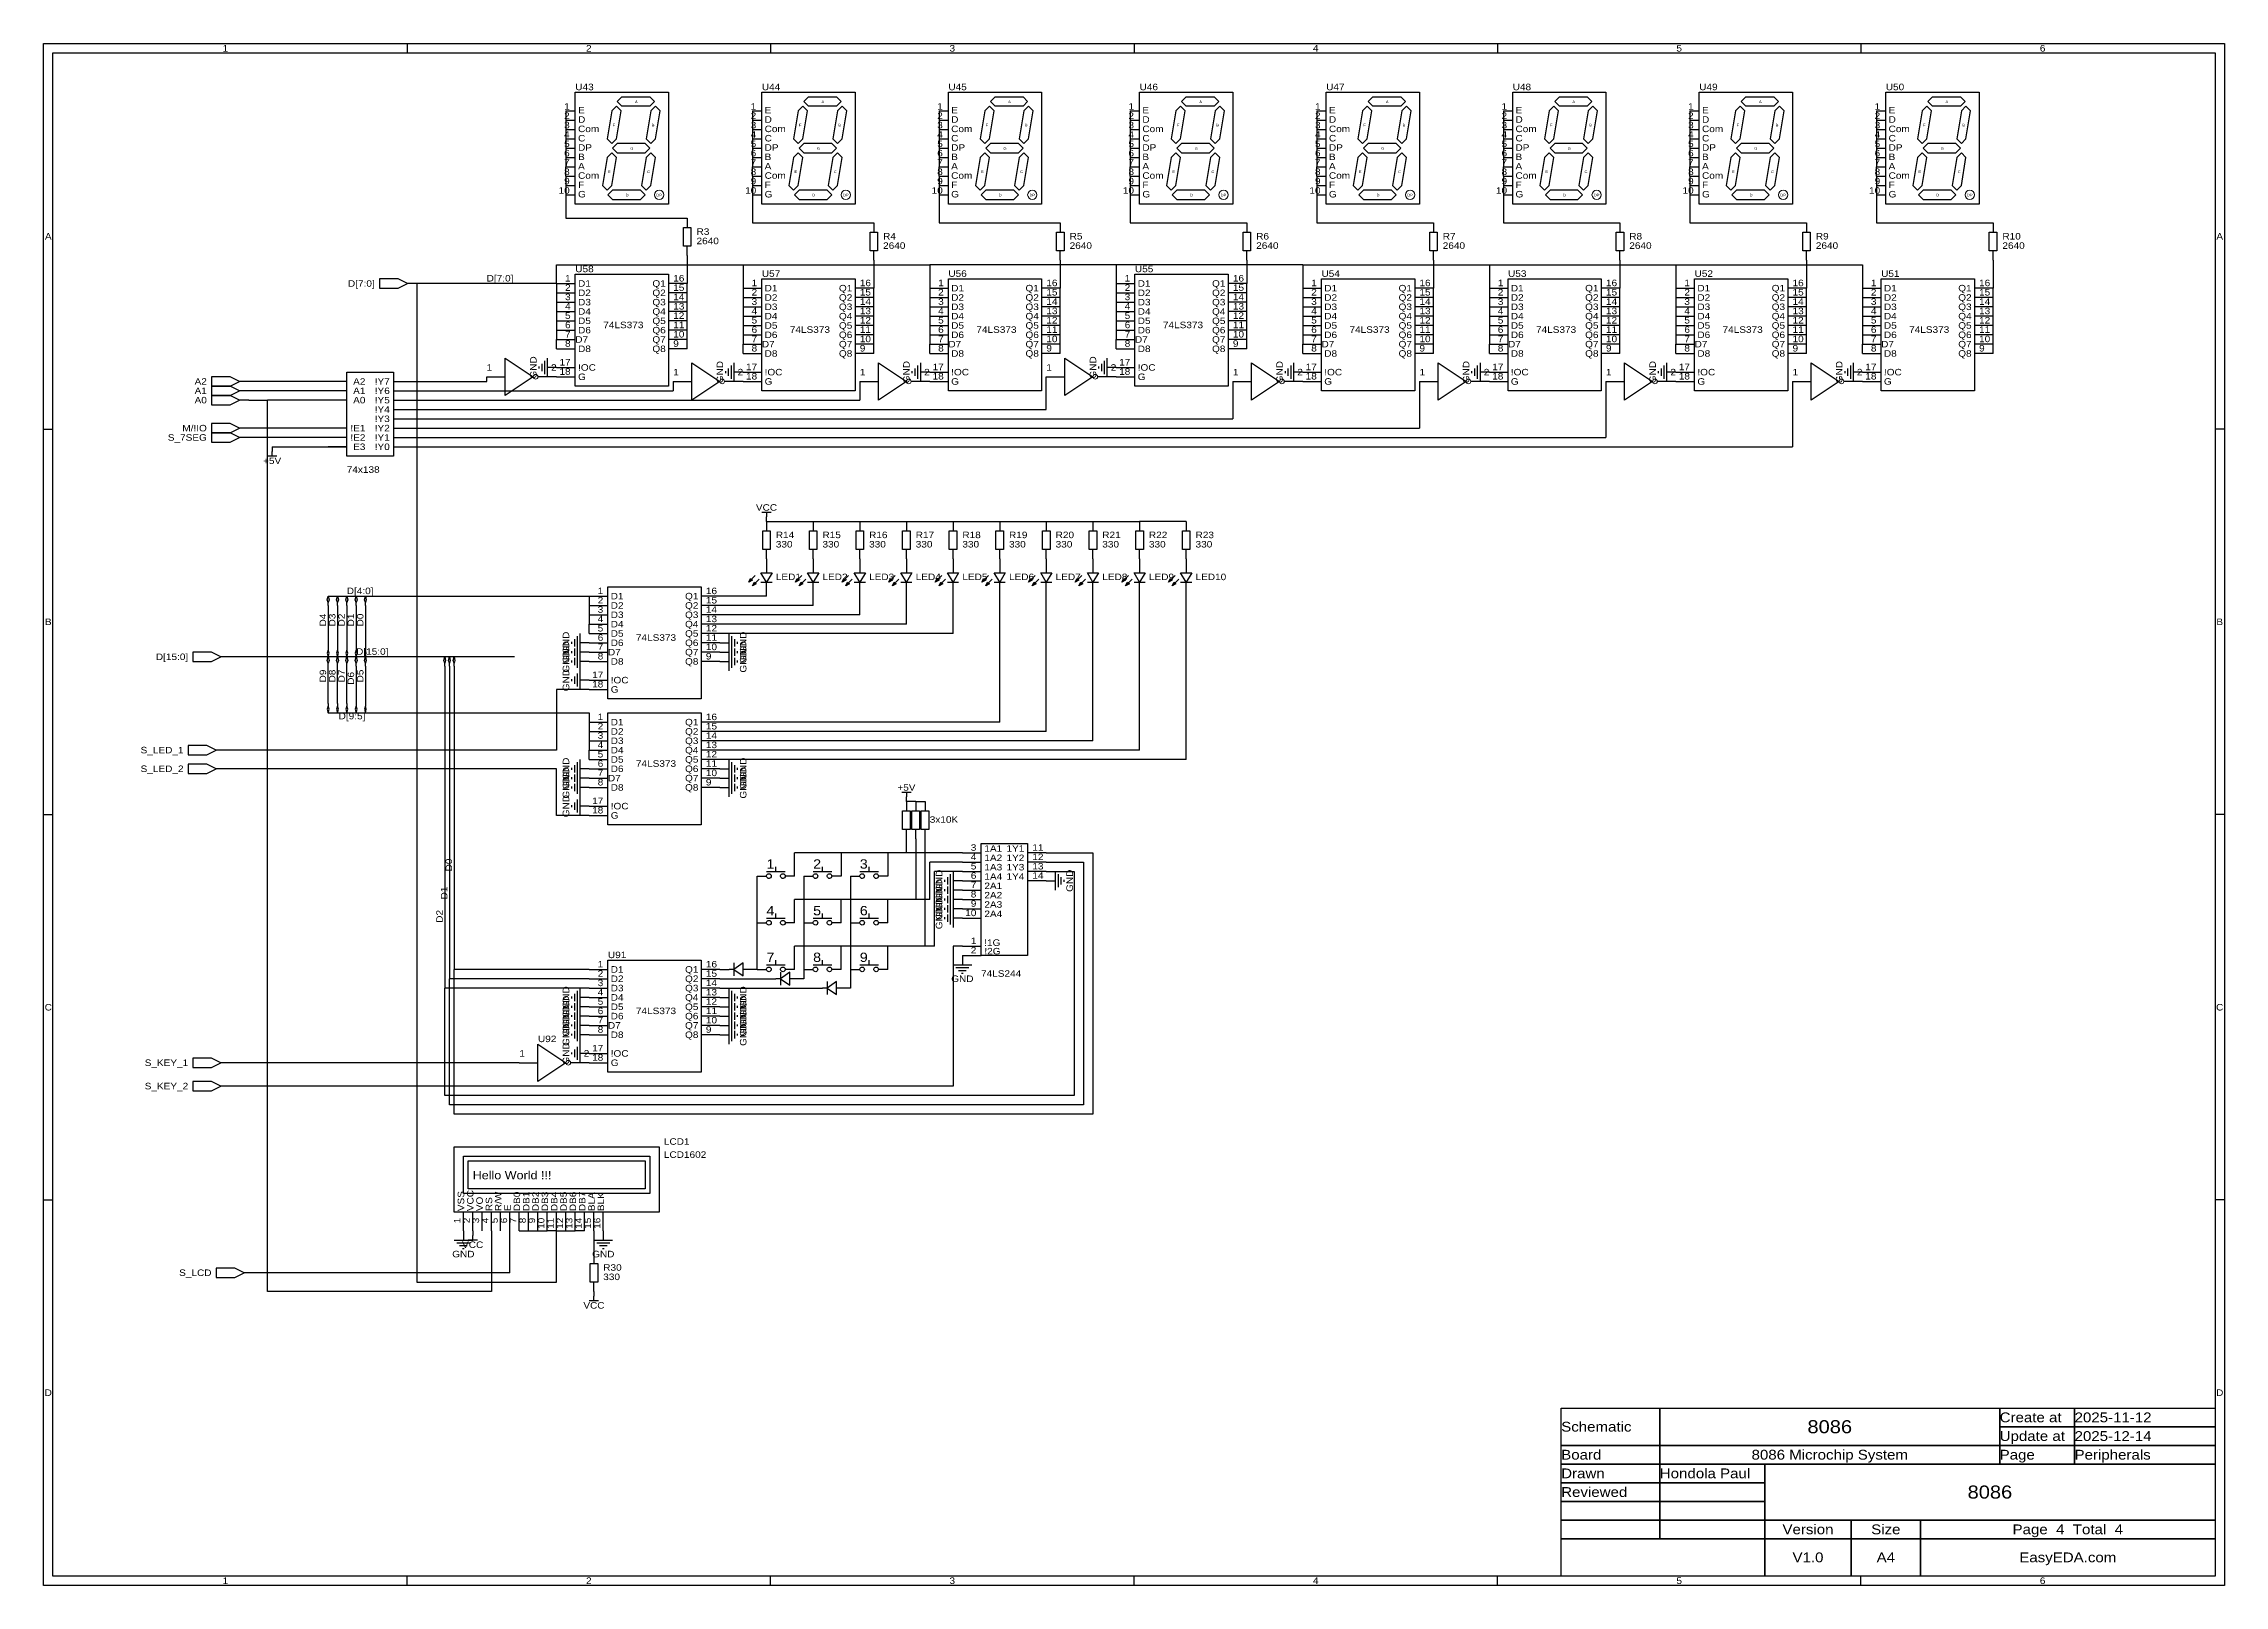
# Model space of a CAD drawing. Header units: millimetres. Extents: x 0 to 594, y 0 to 420.
import ezdxf
from ezdxf.enums import TextEntityAlignment as Align

# ---------------------------------------------------------------- set-up
doc = ezdxf.new("R2010")
doc.units = ezdxf.units.MM
doc.header["$MEASUREMENT"] = 0
doc.styles.get("Standard").update_dxf_attribs({"font": 'arial.ttf'})

msp = doc.modelspace()

# ---------------------------------------------------------------- texts
at = {"color": 1, "true_color": 0xa00000, "width": 1.1}
for s, height, p in [('1', 1.78, (49.49, 418.34)), ('2', 1.78, (148.46, 418.34)), ('3', 1.78, (247.44, 418.34)), ('4', 1.78, (346.41, 418.34)), ('5', 1.78, (445.39, 418.34)), ('6', 1.78, (544.36, 418.34)), ('A', 1.78, (1.27, 367.16)), ('A', 1.78, (592.58, 367.16)), ('B', 1.78, (1.27, 262.25)), ('B', 1.78, (592.58, 262.25)), ('C', 1.78, (1.27, 157.35)), ('C', 1.78, (592.58, 157.35)), ('D', 1.78, (1.27, 52.45)), ('D', 1.78, (592.58, 52.45)), ('8086', 3.556, (486.39, 43.18)), ('8086 Microchip System', 2.667, (486.39, 35.56)), ('8086', 3.556, (530, 25.4)), ('Version', 2.667, (480.46, 15.24)), ('Size', 2.667, (501.66, 15.24)), ('Page  4  Total  4', 2.667, (551.21, 15.24)), ('V1.0', 2.667, (480.46, 7.62)), ('A4', 2.667, (501.66, 7.62)), ('EasyEDA.com', 2.667, (551.21, 7.62)), ('1', 1.78, (49.49, 1.27)), ('2', 1.78, (148.46, 1.27)), ('3', 1.78, (247.44, 1.27)), ('4', 1.78, (346.41, 1.27)), ('5', 1.78, (445.39, 1.27)), ('6', 1.78, (544.36, 1.27))]:
    msp.add_text(s, height=height, dxfattribs=at).set_placement(p, align=Align.MIDDLE_CENTER)
at = {"color": 1, "true_color": 0x0000ff, "width": 1.1}
for s, p in [('U43', (144.78, 406.4)), ('U44', (195.58, 406.4)), ('U45', (246.38, 406.4)), ('U46', (298.45, 406.4)), ('U47', (349.25, 406.4)), ('U48', (400.05, 406.4)), ('U49', (450.85, 406.4)), ('U50', (501.65, 406.4)), ('R3', (177.8, 367.03)), ('2640', (177.8, 364.49)), ('2640', (228.6, 363.22)), ('R4', (228.6, 365.76)), ('2640', (279.4, 363.22)), ('R5', (279.4, 365.76)), ('2640', (330.2, 363.22)), ('R6', (330.2, 365.76)), ('2640', (381, 363.22)), ('R7', (381, 365.76)), ('2640', (431.8, 363.22)), ('R8', (431.8, 365.76)), ('2640', (482.6, 363.22)), ('R9', (482.6, 365.76)), ('2640', (533.4, 363.22)), ('R10', (533.4, 365.76)), ('D[7:0]', (120.65, 354.33)), ('U58', (144.78, 356.87)), ('U57', (195.58, 355.6)), ('U56', (246.38, 355.6)), ('U55', (297.18, 356.87)), ('U54', (347.98, 355.6)), ('U53', (398.78, 355.6)), ('U52', (449.58, 355.6)), ('U51', (500.38, 355.6)), ('R14', (199.39, 284.48)), ('R15', (212.09, 284.48)), ('R16', (224.79, 284.48)), ('R17', (237.49, 284.48)), ('R18', (250.19, 284.48)), ('R19', (262.89, 284.48)), ('R20', (275.59, 284.48)), ('R21', (288.29, 284.48)), ('R22', (300.99, 284.48)), ('R23', (313.69, 284.48)), ('330', (199.39, 281.94)), ('330', (212.09, 281.94)), ('330', (224.79, 281.94)), ('330', (237.49, 281.94)), ('330', (250.19, 281.94)), ('330', (262.89, 281.94)), ('330', (275.59, 281.94)), ('330', (288.29, 281.94)), ('330', (300.99, 281.94)), ('330', (313.69, 281.94)), ('LED1', (199.39, 273.05)), ('LED2', (212.09, 273.05)), ('LED3', (224.79, 273.05)), ('LED4', (237.49, 273.05)), ('LED5', (250.19, 273.05)), ('LED6', (262.89, 273.05)), ('LED7', (275.59, 273.05)), ('LED8', (288.29, 273.05)), ('LED9', (300.99, 273.05)), ('LED10', (313.69, 273.05)), ('D[4:0]', (82.55, 269.24)), ('D[15:0]', (85.09, 252.73)), ('3x10K', (241.3, 207.01)), ('U91', (153.67, 170.18)), ('U92', (134.62, 147.32)), ('LCD1', (168.91, 119.38)), ('LCD1602', (168.91, 115.82)), ('330', (152.4, 82.55)), ('R30', (152.4, 85.09))]:
    msp.add_text(s, height=1.778, dxfattribs=at).set_placement(p, align=Align.BOTTOM_LEFT)
at = {"color": 1, "true_color": 0x000000, "width": 1.1}
for s, height, p in [('A', 0.711, (161.04, 403.21)), ('A', 0.711, (211.84, 403.21)), ('A', 0.711, (262.64, 403.21)), ('A', 0.711, (314.71, 403.21)), ('A', 0.711, (365.51, 403.21)), ('A', 0.711, (416.31, 403.21)), ('A', 0.711, (467.11, 403.21)), ('A', 0.711, (517.91, 403.21)), ('E', 1.78, (145.54, 400.07)), ('D', 1.78, (145.54, 397.53)), ('E', 1.78, (196.34, 400.07)), ('D', 1.78, (196.34, 397.53)), ('E', 1.78, (247.14, 400.07)), ('D', 1.78, (247.14, 397.53)), ('E', 1.78, (299.21, 400.07)), ('D', 1.78, (299.21, 397.53)), ('E', 1.78, (350.01, 400.07)), ('D', 1.78, (350.01, 397.53)), ('E', 1.78, (400.81, 400.07)), ('D', 1.78, (400.81, 397.53)), ('E', 1.78, (451.61, 400.07)), ('D', 1.78, (451.61, 397.53)), ('E', 1.78, (502.41, 400.07)), ('D', 1.78, (502.41, 397.53)), ('Com', 1.778, (145.54, 394.99)), ('C', 1.78, (145.54, 392.45)), ('DP', 1.778, (145.54, 389.91)), ('F', 0.711, (154.94, 396.86)), ('B', 0.711, (165.61, 396.86)), ('Com', 1.778, (196.34, 394.99)), ('C', 1.78, (196.34, 392.45)), ('DP', 1.778, (196.34, 389.91)), ('F', 0.711, (205.74, 396.86)), ('B', 0.711, (216.41, 396.86)), ('Com', 1.778, (247.14, 394.99)), ('C', 1.78, (247.14, 392.45)), ('DP', 1.778, (247.14, 389.91)), ('F', 0.711, (256.54, 396.86)), ('B', 0.711, (267.21, 396.86)), ('Com', 1.778, (299.21, 394.99)), ('C', 1.78, (299.21, 392.45)), ('DP', 1.778, (299.21, 389.91)), ('F', 0.711, (308.61, 396.86)), ('B', 0.711, (319.28, 396.86)), ('Com', 1.778, (350.01, 394.99)), ('C', 1.78, (350.01, 392.45)), ('DP', 1.778, (350.01, 389.91)), ('F', 0.711, (359.41, 396.86)), ('B', 0.711, (370.08, 396.86)), ('Com', 1.778, (400.81, 394.99)), ('C', 1.78, (400.81, 392.45)), ('DP', 1.778, (400.81, 389.91)), ('F', 0.711, (410.21, 396.86)), ('B', 0.711, (420.88, 396.86)), ('Com', 1.778, (451.61, 394.99)), ('C', 1.78, (451.61, 392.45)), ('DP', 1.778, (451.61, 389.91)), ('F', 0.711, (461.01, 396.86)), ('B', 0.711, (471.68, 396.86)), ('Com', 1.778, (502.41, 394.99)), ('C', 1.78, (502.41, 392.45)), ('DP', 1.778, (502.41, 389.91)), ('F', 0.711, (511.81, 396.86)), ('B', 0.711, (522.48, 396.86)), ('A', 1.78, (145.54, 384.83)), ('B', 1.78, (145.54, 387.37)), ('G', 0.711, (159.77, 390.51)), ('A', 1.78, (196.34, 384.83)), ('B', 1.78, (196.34, 387.37)), ('G', 0.711, (210.57, 390.51)), ('A', 1.78, (247.14, 384.83)), ('B', 1.78, (247.14, 387.37)), ('G', 0.711, (261.37, 390.51)), ('A', 1.78, (299.21, 384.83)), ('B', 1.78, (299.21, 387.37)), ('G', 0.711, (313.44, 390.51)), ('A', 1.78, (350.01, 384.83)), ('B', 1.78, (350.01, 387.37)), ('G', 0.711, (364.24, 390.51)), ('A', 1.78, (400.81, 384.83)), ('B', 1.78, (400.81, 387.37)), ('G', 0.711, (415.04, 390.51)), ('A', 1.78, (451.61, 384.83)), ('B', 1.78, (451.61, 387.37)), ('G', 0.711, (465.84, 390.51)), ('A', 1.78, (502.41, 384.83)), ('B', 1.78, (502.41, 387.37)), ('G', 0.711, (516.64, 390.51)), ('Com', 1.778, (145.54, 382.29)), ('F', 1.78, (145.54, 379.75)), ('E', 0.711, (153.67, 384.16)), ('C', 0.711, (164.34, 384.16)), ('Com', 1.778, (196.34, 382.29)), ('F', 1.78, (196.34, 379.75)), ('E', 0.711, (204.47, 384.16)), ('C', 0.711, (215.14, 384.16)), ('Com', 1.778, (247.14, 382.29)), ('F', 1.78, (247.14, 379.75)), ('E', 0.711, (255.27, 384.16)), ('C', 0.711, (265.94, 384.16)), ('Com', 1.778, (299.21, 382.29)), ('F', 1.78, (299.21, 379.75)), ('E', 0.711, (307.34, 384.16)), ('C', 0.711, (318.01, 384.16)), ('Com', 1.778, (350.01, 382.29)), ('F', 1.78, (350.01, 379.75)), ('E', 0.711, (358.14, 384.16)), ('C', 0.711, (368.81, 384.16)), ('Com', 1.778, (400.81, 382.29)), ('F', 1.78, (400.81, 379.75)), ('E', 0.711, (408.94, 384.16)), ('C', 0.711, (419.61, 384.16)), ('Com', 1.778, (451.61, 382.29)), ('F', 1.78, (451.61, 379.75)), ('E', 0.711, (459.74, 384.16)), ('C', 0.711, (470.41, 384.16)), ('Com', 1.778, (502.41, 382.29)), ('F', 1.78, (502.41, 379.75)), ('E', 0.711, (510.54, 384.16)), ('C', 0.711, (521.21, 384.16)), ('G', 1.78, (145.54, 377.21)), ('D', 0.711, (158.5, 377.81)), ('DP', 0.711, (166.88, 377.81)), ('G', 1.78, (196.34, 377.21)), ('D', 0.711, (209.3, 377.81)), ('DP', 0.711, (217.68, 377.81)), ('G', 1.78, (247.14, 377.21)), ('D', 0.711, (260.1, 377.81)), ('DP', 0.711, (268.48, 377.81)), ('G', 1.78, (299.21, 377.21)), ('D', 0.711, (312.17, 377.81)), ('DP', 0.711, (320.55, 377.81)), ('G', 1.78, (350.01, 377.21)), ('D', 0.711, (362.97, 377.81)), ('DP', 0.711, (371.35, 377.81)), ('G', 1.78, (400.81, 377.21)), ('D', 0.711, (413.77, 377.81)), ('DP', 0.711, (422.15, 377.81)), ('G', 1.78, (451.61, 377.21)), ('D', 0.711, (464.57, 377.81)), ('DP', 0.711, (472.95, 377.81)), ('G', 1.78, (502.41, 377.21)), ('D', 0.711, (515.37, 377.81)), ('DP', 0.711, (523.75, 377.81)), ('16', 1.778, (171.45, 354.33)), ('16', 1.778, (323.85, 354.33)), ('15', 1.778, (171.45, 351.79)), ('14', 1.778, (171.45, 349.25)), ('16', 1.778, (222.25, 353.06)), ('15', 1.778, (222.25, 350.52)), ('16', 1.778, (273.05, 353.06)), ('15', 1.778, (273.05, 350.52)), ('15', 1.778, (323.85, 351.79)), ('14', 1.778, (323.85, 349.25)), ('16', 1.778, (374.65, 353.06)), ('15', 1.778, (374.65, 350.52)), ('16', 1.778, (425.45, 353.06)), ('15', 1.778, (425.45, 350.52)), ('16', 1.778, (476.25, 353.06)), ('15', 1.778, (476.25, 350.52)), ('16', 1.778, (527.05, 353.06)), ('15', 1.778, (527.05, 350.52)), ('13', 1.778, (171.45, 346.71)), ('12', 1.778, (171.45, 344.17)), ('14', 1.778, (222.25, 347.98)), ('13', 1.778, (222.25, 345.44)), ('12', 1.778, (222.25, 342.9)), ('14', 1.778, (273.05, 347.98)), ('13', 1.778, (273.05, 345.44)), ('12', 1.778, (273.05, 342.9)), ('13', 1.778, (323.85, 346.71)), ('12', 1.778, (323.85, 344.17)), ('14', 1.778, (374.65, 347.98)), ('13', 1.778, (374.65, 345.44)), ('12', 1.778, (374.65, 342.9)), ('14', 1.778, (425.45, 347.98)), ('13', 1.778, (425.45, 345.44)), ('12', 1.778, (425.45, 342.9)), ('14', 1.778, (476.25, 347.98)), ('13', 1.778, (476.25, 345.44)), ('12', 1.778, (476.25, 342.9)), ('14', 1.778, (527.05, 347.98)), ('13', 1.778, (527.05, 345.44)), ('12', 1.778, (527.05, 342.9)), ('9', 1.78, (171.45, 336.55)), ('11', 1.778, (171.45, 341.63)), ('10', 1.778, (171.45, 339.09)), ('11', 1.778, (222.25, 340.36)), ('10', 1.778, (222.25, 337.82)), ('11', 1.778, (273.05, 340.36)), ('10', 1.778, (273.05, 337.82)), ('9', 1.78, (323.85, 336.55)), ('11', 1.778, (323.85, 341.63)), ('10', 1.778, (323.85, 339.09)), ('11', 1.778, (374.65, 340.36)), ('10', 1.778, (374.65, 337.82)), ('11', 1.778, (425.45, 340.36)), ('10', 1.778, (425.45, 337.82)), ('11', 1.778, (476.25, 340.36)), ('10', 1.778, (476.25, 337.82)), ('11', 1.778, (527.05, 340.36)), ('10', 1.778, (527.05, 337.82)), ('9', 1.78, (222.25, 335.28)), ('9', 1.78, (273.05, 335.28)), ('9', 1.78, (374.65, 335.28)), ('9', 1.78, (425.45, 335.28)), ('9', 1.78, (476.25, 335.28)), ('9', 1.78, (527.05, 335.28)), ('16', 1.778, (180.34, 269.24)), ('15', 1.778, (180.34, 266.7)), ('14', 1.778, (180.34, 264.16)), ('13', 1.778, (180.34, 261.62)), ('12', 1.778, (180.34, 259.08)), ('11', 1.778, (180.34, 256.54)), ('10', 1.778, (180.34, 254)), ('9', 1.78, (180.34, 251.46)), ('16', 1.778, (180.34, 234.95)), ('15', 1.778, (180.34, 232.41)), ('14', 1.778, (180.34, 229.87)), ('13', 1.778, (180.34, 227.33)), ('12', 1.778, (180.34, 224.79)), ('11', 1.778, (180.34, 222.25)), ('10', 1.778, (180.34, 219.71)), ('9', 1.78, (180.34, 217.17)), ('1', 2.54, (196.85, 194.31)), ('2', 2.54, (209.55, 194.31)), ('3', 2.54, (222.25, 194.31)), ('11', 1.778, (269.24, 199.39)), ('12', 1.778, (269.24, 196.85)), ('13', 1.778, (269.24, 194.31)), ('14', 1.778, (269.24, 191.77)), ('4', 2.54, (196.85, 181.61)), ('5', 2.54, (209.55, 181.61)), ('6', 2.54, (222.25, 181.61)), ('8', 2.54, (209.55, 168.91)), ('9', 2.54, (222.25, 168.91)), ('16', 1.778, (180.34, 167.64)), ('15', 1.778, (180.34, 165.1)), ('7', 2.54, (196.85, 168.91)), ('14', 1.778, (180.34, 162.56)), ('13', 1.778, (180.34, 160.02)), ('12', 1.778, (180.34, 157.48)), ('11', 1.778, (180.34, 154.94)), ('10', 1.778, (180.34, 152.4)), ('9', 1.78, (180.34, 149.86)), ('Hello World !!!', 2.2225, (116.84, 109.86))]:
    msp.add_text(s, height=height, dxfattribs=at).set_placement(p, align=Align.BOTTOM_LEFT)
for s, height, p in [('3', 1.78, (143.26, 396.01)), ('2', 1.78, (143.26, 398.55)), ('1', 1.78, (143.26, 401.09)), ('3', 1.78, (194.06, 396.01)), ('2', 1.78, (194.06, 398.55)), ('1', 1.78, (194.06, 401.09)), ('3', 1.78, (244.86, 396.01)), ('2', 1.78, (244.86, 398.55)), ('1', 1.78, (244.86, 401.09)), ('3', 1.78, (296.93, 396.01)), ('2', 1.78, (296.93, 398.55)), ('1', 1.78, (296.93, 401.09)), ('3', 1.78, (347.73, 396.01)), ('2', 1.78, (347.73, 398.55)), ('1', 1.78, (347.73, 401.09)), ('3', 1.78, (398.53, 396.01)), ('2', 1.78, (398.53, 398.55)), ('1', 1.78, (398.53, 401.09)), ('3', 1.78, (449.33, 396.01)), ('2', 1.78, (449.33, 398.55)), ('1', 1.78, (449.33, 401.09)), ('3', 1.78, (500.13, 396.01)), ('2', 1.78, (500.13, 398.55)), ('1', 1.78, (500.13, 401.09)), ('4', 1.78, (143.26, 393.47)), ('5', 1.78, (143.26, 390.93)), ('4', 1.78, (194.06, 393.47)), ('5', 1.78, (194.06, 390.93)), ('4', 1.78, (244.86, 393.47)), ('5', 1.78, (244.86, 390.93)), ('4', 1.78, (296.93, 393.47)), ('5', 1.78, (296.93, 390.93)), ('4', 1.78, (347.73, 393.47)), ('5', 1.78, (347.73, 390.93)), ('4', 1.78, (398.53, 393.47)), ('5', 1.78, (398.53, 390.93)), ('4', 1.78, (449.33, 393.47)), ('5', 1.78, (449.33, 390.93)), ('4', 1.78, (500.13, 393.47)), ('5', 1.78, (500.13, 390.93)), ('6', 1.78, (143.26, 388.39)), ('7', 1.78, (143.26, 385.85)), ('6', 1.78, (194.06, 388.39)), ('7', 1.78, (194.06, 385.85)), ('6', 1.78, (244.86, 388.39)), ('7', 1.78, (244.86, 385.85)), ('6', 1.78, (296.93, 388.39)), ('7', 1.78, (296.93, 385.85)), ('6', 1.78, (347.73, 388.39)), ('7', 1.78, (347.73, 385.85)), ('6', 1.78, (398.53, 388.39)), ('7', 1.78, (398.53, 385.85)), ('6', 1.78, (449.33, 388.39)), ('7', 1.78, (449.33, 385.85)), ('6', 1.78, (500.13, 388.39)), ('7', 1.78, (500.13, 385.85)), ('10', 1.778, (143.26, 378.23)), ('8', 1.78, (143.26, 383.31)), ('9', 1.78, (143.26, 380.77)), ('10', 1.778, (194.06, 378.23)), ('8', 1.78, (194.06, 383.31)), ('9', 1.78, (194.06, 380.77)), ('10', 1.778, (244.86, 378.23)), ('8', 1.78, (244.86, 383.31)), ('9', 1.78, (244.86, 380.77)), ('10', 1.778, (296.93, 378.23)), ('8', 1.78, (296.93, 383.31)), ('9', 1.78, (296.93, 380.77)), ('10', 1.778, (347.73, 378.23)), ('8', 1.78, (347.73, 383.31)), ('9', 1.78, (347.73, 380.77)), ('10', 1.778, (398.53, 378.23)), ('8', 1.78, (398.53, 383.31)), ('9', 1.78, (398.53, 380.77)), ('10', 1.778, (449.33, 378.23)), ('8', 1.78, (449.33, 383.31)), ('9', 1.78, (449.33, 380.77)), ('10', 1.778, (500.13, 378.23)), ('8', 1.78, (500.13, 383.31)), ('9', 1.78, (500.13, 380.77)), ('1', 1.78, (143.51, 354.33)), ('1', 1.78, (295.91, 354.33)), ('3', 1.78, (143.51, 349.25)), ('2', 1.78, (143.51, 351.79)), ('2', 1.78, (194.31, 350.52)), ('1', 1.78, (194.31, 353.06)), ('2', 1.78, (245.11, 350.52)), ('1', 1.78, (245.11, 353.06)), ('3', 1.78, (295.91, 349.25)), ('2', 1.78, (295.91, 351.79)), ('2', 1.78, (346.71, 350.52)), ('1', 1.78, (346.71, 353.06)), ('2', 1.78, (397.51, 350.52)), ('1', 1.78, (397.51, 353.06)), ('2', 1.78, (448.31, 350.52)), ('1', 1.78, (448.31, 353.06)), ('2', 1.78, (499.11, 350.52)), ('1', 1.78, (499.11, 353.06)), ('4', 1.78, (143.51, 346.71)), ('5', 1.78, (143.51, 344.17)), ('4', 1.78, (194.31, 345.44)), ('3', 1.78, (194.31, 347.98)), ('5', 1.78, (194.31, 342.9)), ('4', 1.78, (245.11, 345.44)), ('3', 1.78, (245.11, 347.98)), ('5', 1.78, (245.11, 342.9)), ('4', 1.78, (295.91, 346.71)), ('5', 1.78, (295.91, 344.17)), ('4', 1.78, (346.71, 345.44)), ('3', 1.78, (346.71, 347.98)), ('5', 1.78, (346.71, 342.9)), ('4', 1.78, (397.51, 345.44)), ('3', 1.78, (397.51, 347.98)), ('5', 1.78, (397.51, 342.9)), ('4', 1.78, (448.31, 345.44)), ('3', 1.78, (448.31, 347.98)), ('5', 1.78, (448.31, 342.9)), ('4', 1.78, (499.11, 345.44)), ('3', 1.78, (499.11, 347.98)), ('5', 1.78, (499.11, 342.9)), ('8', 1.78, (143.51, 336.55)), ('6', 1.78, (143.51, 341.63)), ('7', 1.78, (143.51, 339.09)), ('6', 1.78, (194.31, 340.36)), ('7', 1.78, (194.31, 337.82)), ('6', 1.78, (245.11, 340.36)), ('7', 1.78, (245.11, 337.82)), ('8', 1.78, (295.91, 336.55)), ('6', 1.78, (295.91, 341.63)), ('7', 1.78, (295.91, 339.09)), ('6', 1.78, (346.71, 340.36)), ('7', 1.78, (346.71, 337.82)), ('6', 1.78, (397.51, 340.36)), ('7', 1.78, (397.51, 337.82)), ('6', 1.78, (448.31, 340.36)), ('7', 1.78, (448.31, 337.82)), ('6', 1.78, (499.11, 340.36)), ('7', 1.78, (499.11, 337.82)), ('17', 1.778, (143.51, 331.47)), ('8', 1.78, (194.31, 335.28)), ('8', 1.78, (245.11, 335.28)), ('17', 1.778, (295.91, 331.47)), ('8', 1.78, (346.71, 335.28)), ('8', 1.78, (397.51, 335.28)), ('8', 1.78, (448.31, 335.28)), ('8', 1.78, (499.11, 335.28)), ('18', 1.778, (143.51, 328.93)), ('17', 1.778, (194.31, 330.2)), ('18', 1.778, (194.31, 327.66)), ('17', 1.778, (245.11, 330.2)), ('18', 1.778, (245.11, 327.66)), ('18', 1.778, (295.91, 328.93)), ('17', 1.778, (346.71, 330.2)), ('18', 1.778, (346.71, 327.66)), ('17', 1.778, (397.51, 330.2)), ('18', 1.778, (397.51, 327.66)), ('17', 1.778, (448.31, 330.2)), ('18', 1.778, (448.31, 327.66)), ('17', 1.778, (499.11, 330.2)), ('18', 1.778, (499.11, 327.66)), ('2', 1.78, (152.4, 266.7)), ('1', 1.78, (152.4, 269.24)), ('4', 1.78, (152.4, 261.62)), ('3', 1.78, (152.4, 264.16)), ('5', 1.78, (152.4, 259.08)), ('6', 1.78, (152.4, 256.54)), ('7', 1.78, (152.4, 254)), ('8', 1.78, (152.4, 251.46)), ('17', 1.778, (152.4, 246.38)), ('18', 1.778, (152.4, 243.84)), ('3', 1.78, (152.4, 229.87)), ('2', 1.78, (152.4, 232.41)), ('1', 1.78, (152.4, 234.95)), ('4', 1.78, (152.4, 227.33)), ('5', 1.78, (152.4, 224.79)), ('6', 1.78, (152.4, 222.25)), ('7', 1.78, (152.4, 219.71)), ('17', 1.778, (152.4, 212.09)), ('8', 1.78, (152.4, 217.17)), ('18', 1.778, (152.4, 209.55)), ('4', 1.78, (254, 196.85)), ('3', 1.78, (254, 199.39)), ('5', 1.78, (254, 194.31)), ('6', 1.78, (254, 191.77)), ('7', 1.78, (254, 189.23)), ('8', 1.78, (254, 186.69)), ('9', 1.78, (254, 184.15)), ('10', 1.778, (254, 181.61)), ('2', 1.78, (254, 171.45)), ('1', 1.78, (254, 173.99)), ('2', 1.78, (152.4, 165.1)), ('1', 1.78, (152.4, 167.64)), ('4', 1.78, (152.4, 160.02)), ('3', 1.78, (152.4, 162.56)), ('5', 1.78, (152.4, 157.48)), ('6', 1.78, (152.4, 154.94)), ('7', 1.78, (152.4, 152.4)), ('8', 1.78, (152.4, 149.86)), ('17', 1.778, (152.4, 144.78)), ('18', 1.778, (152.4, 142.24))]:
    msp.add_text(s, height=height, dxfattribs=at).set_placement(p, align=Align.BOTTOM_RIGHT)
at = {"color": 1, "true_color": 0x000080, "width": 1.1}
for s, p in [('D[7:0]', (90.17, 354.33)), ('A2', (44.45, 327.66)), ('A1', (44.45, 325.12)), ('A0', (44.45, 322.58)), ('M/!IO', (44.45, 314.96)), ('S_7SEG', (44.45, 312.42)), ('D[15:0]', (39.37, 252.73)), ('S_LED_1', (38.1, 227.33)), ('S_LED_2', (38.1, 222.25)), ('S_KEY_1', (39.37, 142.24)), ('S_KEY_2', (39.37, 135.89)), ('S_LCD', (45.72, 85.09))]:
    msp.add_text(s, height=1.778, dxfattribs=at).set_placement(p, align=Align.MIDDLE_RIGHT)
at = {"color": 1, "true_color": 0x000000, "width": 1.1}
for s, height, p in [('D1', 1.778, (145.54, 354.33)), ('D2', 1.778, (145.54, 351.79)), ('D1', 1.778, (196.34, 353.06)), ('D2', 1.778, (196.34, 350.52)), ('D1', 1.778, (247.14, 353.06)), ('D2', 1.778, (247.14, 350.52)), ('D1', 1.778, (297.94, 354.33)), ('D2', 1.778, (297.94, 351.79)), ('D1', 1.778, (348.74, 353.06)), ('D2', 1.778, (348.74, 350.52)), ('D1', 1.778, (399.54, 353.06)), ('D2', 1.778, (399.54, 350.52)), ('D1', 1.778, (450.34, 353.06)), ('D2', 1.778, (450.34, 350.52)), ('D1', 1.778, (501.14, 353.06)), ('D2', 1.778, (501.14, 350.52)), ('D3', 1.778, (145.54, 349.25)), ('D4', 1.778, (145.54, 346.71)), ('D5', 1.778, (145.54, 344.17)), ('D3', 1.778, (196.34, 347.98)), ('D4', 1.778, (196.34, 345.44)), ('D3', 1.778, (247.14, 347.98)), ('D4', 1.778, (247.14, 345.44)), ('D3', 1.778, (297.94, 349.25)), ('D4', 1.778, (297.94, 346.71)), ('D5', 1.778, (297.94, 344.17)), ('D3', 1.778, (348.74, 347.98)), ('D4', 1.778, (348.74, 345.44)), ('D3', 1.778, (399.54, 347.98)), ('D4', 1.778, (399.54, 345.44)), ('D3', 1.778, (450.34, 347.98)), ('D4', 1.778, (450.34, 345.44)), ('D3', 1.778, (501.14, 347.98)), ('D4', 1.778, (501.14, 345.44)), ('D7', 1.778, (144.78, 339.09)), ('D6', 1.778, (145.54, 341.63)), ('D7', 1.778, (195.58, 337.82)), ('D5', 1.778, (196.34, 342.9)), ('D6', 1.778, (196.34, 340.36)), ('D7', 1.778, (246.38, 337.82)), ('D5', 1.778, (247.14, 342.9)), ('D6', 1.778, (247.14, 340.36)), ('D7', 1.778, (297.18, 339.09)), ('D6', 1.778, (297.94, 341.63)), ('D7', 1.778, (347.98, 337.82)), ('D5', 1.778, (348.74, 342.9)), ('D6', 1.778, (348.74, 340.36)), ('D7', 1.778, (398.78, 337.82)), ('D5', 1.778, (399.54, 342.9)), ('D6', 1.778, (399.54, 340.36)), ('D7', 1.778, (449.58, 337.82)), ('D5', 1.778, (450.34, 342.9)), ('D6', 1.778, (450.34, 340.36)), ('D7', 1.778, (500.38, 337.82)), ('D5', 1.778, (501.14, 342.9)), ('D6', 1.778, (501.14, 340.36)), ('D8', 1.778, (145.54, 336.55)), ('D8', 1.778, (196.34, 335.28)), ('D8', 1.778, (247.14, 335.28)), ('D8', 1.778, (297.94, 336.55)), ('D8', 1.778, (348.74, 335.28)), ('D8', 1.778, (399.54, 335.28)), ('D8', 1.778, (450.34, 335.28)), ('D8', 1.778, (501.14, 335.28)), ('!Y7', 1.778, (90.17, 327.66)), ('1', 1.78, (120.65, 331.47)), ('G', 1.78, (145.54, 328.93)), ('!OC', 1.778, (145.54, 331.47)), ('1', 1.78, (171.45, 330.2)), ('G', 1.78, (196.34, 327.66)), ('!OC', 1.778, (196.34, 330.2)), ('1', 1.78, (222.25, 330.2)), ('G', 1.78, (247.14, 327.66)), ('!OC', 1.778, (247.14, 330.2)), ('1', 1.78, (273.05, 331.47)), ('G', 1.78, (297.94, 328.93)), ('!OC', 1.778, (297.94, 331.47)), ('1', 1.78, (323.85, 330.2)), ('G', 1.78, (348.74, 327.66)), ('!OC', 1.778, (348.74, 330.2)), ('1', 1.78, (374.65, 330.2)), ('G', 1.78, (399.54, 327.66)), ('!OC', 1.778, (399.54, 330.2)), ('1', 1.78, (425.45, 330.2)), ('G', 1.78, (450.34, 327.66)), ('!OC', 1.778, (450.34, 330.2)), ('1', 1.78, (476.25, 330.2)), ('G', 1.78, (501.14, 327.66)), ('!OC', 1.778, (501.14, 330.2)), ('!Y6', 1.778, (90.17, 325.12)), ('!Y5', 1.778, (90.17, 322.58)), ('!Y4', 1.778, (90.17, 320.04)), ('!Y3', 1.778, (90.17, 317.5)), ('!Y2', 1.778, (90.17, 314.96)), ('!Y1', 1.778, (90.17, 312.42)), ('!Y0', 1.778, (90.17, 309.88)), ('D1', 1.778, (154.43, 269.24)), ('D2', 1.778, (154.43, 266.7)), ('D3', 1.778, (154.43, 264.16)), ('D4', 1.778, (154.43, 261.62)), ('D5', 1.778, (154.43, 259.08)), ('D6', 1.778, (154.43, 256.54)), ('D7', 1.778, (153.67, 254)), ('D8', 1.778, (154.43, 251.46)), ('G', 1.78, (154.43, 243.84)), ('!OC', 1.778, (154.43, 246.38)), ('D1', 1.778, (154.43, 234.95)), ('D2', 1.778, (154.43, 232.41)), ('D3', 1.778, (154.43, 229.87)), ('D4', 1.778, (154.43, 227.33)), ('D5', 1.778, (154.43, 224.79)), ('D7', 1.778, (153.67, 219.71)), ('D6', 1.778, (154.43, 222.25)), ('D8', 1.778, (154.43, 217.17)), ('G', 1.78, (154.43, 209.55)), ('!OC', 1.778, (154.43, 212.09)), ('1A1', 1.778, (256.18, 200.55)), ('1A2', 1.778, (256.18, 198.01)), ('1A3', 1.778, (256.18, 195.47)), ('2A1', 1.778, (256.18, 190.39)), ('1A4', 1.778, (256.18, 192.93)), ('2A2', 1.778, (256.18, 187.85)), ('2A3', 1.778, (256.18, 185.31)), ('2A4', 1.778, (256.18, 182.77)), ('!1G', 1.778, (256.14, 174.93)), ('!2G', 1.778, (256.18, 172.61)), ('D1', 1.778, (154.43, 167.64)), ('D2', 1.778, (154.43, 165.1)), ('D3', 1.778, (154.43, 162.56)), ('D4', 1.778, (154.43, 160.02)), ('D5', 1.778, (154.43, 157.48)), ('D6', 1.778, (154.43, 154.94)), ('D7', 1.778, (153.67, 152.4)), ('D8', 1.778, (154.43, 149.86)), ('1', 1.78, (129.54, 144.78)), ('G', 1.78, (154.43, 142.24)), ('!OC', 1.778, (154.43, 144.78))]:
    msp.add_text(s, height=height, dxfattribs=at).set_placement(p, align=Align.MIDDLE_LEFT)
for s, height, p in [('Q1', 1.778, (169.42, 354.33)), ('Q2', 1.778, (169.42, 351.79)), ('Q1', 1.778, (220.22, 353.06)), ('Q2', 1.778, (220.22, 350.52)), ('Q1', 1.778, (271.02, 353.06)), ('Q2', 1.778, (271.02, 350.52)), ('Q1', 1.778, (321.82, 354.33)), ('Q2', 1.778, (321.82, 351.79)), ('Q1', 1.778, (372.62, 353.06)), ('Q2', 1.778, (372.62, 350.52)), ('Q1', 1.778, (423.42, 353.06)), ('Q2', 1.778, (423.42, 350.52)), ('Q1', 1.778, (474.22, 353.06)), ('Q2', 1.778, (474.22, 350.52)), ('Q1', 1.778, (525.02, 353.06)), ('Q2', 1.778, (525.02, 350.52)), ('Q3', 1.778, (169.42, 349.25)), ('Q4', 1.778, (169.42, 346.71)), ('Q5', 1.778, (169.42, 344.17)), ('Q3', 1.778, (220.22, 347.98)), ('Q4', 1.778, (220.22, 345.44)), ('Q3', 1.778, (271.02, 347.98)), ('Q4', 1.778, (271.02, 345.44)), ('Q3', 1.778, (321.82, 349.25)), ('Q4', 1.778, (321.82, 346.71)), ('Q5', 1.778, (321.82, 344.17)), ('Q3', 1.778, (372.62, 347.98)), ('Q4', 1.778, (372.62, 345.44)), ('Q3', 1.778, (423.42, 347.98)), ('Q4', 1.778, (423.42, 345.44)), ('Q3', 1.778, (474.22, 347.98)), ('Q4', 1.778, (474.22, 345.44)), ('Q3', 1.778, (525.02, 347.98)), ('Q4', 1.778, (525.02, 345.44)), ('Q6', 1.778, (169.42, 341.63)), ('Q7', 1.778, (169.42, 339.09)), ('Q5', 1.778, (220.22, 342.9)), ('Q6', 1.778, (220.22, 340.36)), ('Q7', 1.778, (220.22, 337.82)), ('Q5', 1.778, (271.02, 342.9)), ('Q6', 1.778, (271.02, 340.36)), ('Q7', 1.778, (271.02, 337.82)), ('Q6', 1.778, (321.82, 341.63)), ('Q7', 1.778, (321.82, 339.09)), ('Q5', 1.778, (372.62, 342.9)), ('Q6', 1.778, (372.62, 340.36)), ('Q7', 1.778, (372.62, 337.82)), ('Q5', 1.778, (423.42, 342.9)), ('Q6', 1.778, (423.42, 340.36)), ('Q7', 1.778, (423.42, 337.82)), ('Q5', 1.778, (474.22, 342.9)), ('Q6', 1.778, (474.22, 340.36)), ('Q7', 1.778, (474.22, 337.82)), ('Q5', 1.778, (525.02, 342.9)), ('Q6', 1.778, (525.02, 340.36)), ('Q7', 1.778, (525.02, 337.82)), ('Q8', 1.778, (169.42, 336.55)), ('Q8', 1.778, (220.22, 335.28)), ('Q8', 1.778, (271.02, 335.28)), ('Q8', 1.778, (321.82, 336.55)), ('Q8', 1.778, (372.62, 335.28)), ('Q8', 1.778, (423.42, 335.28)), ('Q8', 1.778, (474.22, 335.28)), ('Q8', 1.778, (525.02, 335.28)), ('A2', 1.778, (87.63, 327.66)), ('2', 1.78, (139.7, 331.47)), ('2', 1.78, (190.5, 330.2)), ('2', 1.78, (241.3, 330.2)), ('2', 1.78, (292.1, 331.47)), ('2', 1.78, (342.9, 330.2)), ('2', 1.78, (393.7, 330.2)), ('2', 1.78, (444.5, 330.2)), ('2', 1.78, (495.3, 330.2)), ('A1', 1.778, (87.63, 325.12)), ('A0', 1.778, (87.63, 322.58)), ('!E1', 1.778, (87.63, 314.96)), ('!E2', 1.778, (87.63, 312.42)), ('E3', 1.778, (87.63, 309.88)), ('Q1', 1.778, (178.31, 269.24)), ('Q2', 1.778, (178.31, 266.7)), ('Q3', 1.778, (178.31, 264.16)), ('Q4', 1.778, (178.31, 261.62)), ('Q5', 1.778, (178.31, 259.08)), ('Q6', 1.778, (178.31, 256.54)), ('Q7', 1.778, (178.31, 254)), ('Q8', 1.778, (178.31, 251.46)), ('Q1', 1.778, (178.31, 234.95)), ('Q2', 1.778, (178.31, 232.41)), ('Q3', 1.778, (178.31, 229.87)), ('Q4', 1.778, (178.31, 227.33)), ('Q5', 1.778, (178.31, 224.79)), ('Q6', 1.778, (178.31, 222.25)), ('Q7', 1.778, (178.31, 219.71)), ('Q8', 1.778, (178.31, 217.17)), ('1Y1', 1.778, (267.06, 200.55)), ('1Y2', 1.778, (267.06, 198.01)), ('1Y3', 1.778, (267.06, 195.47)), ('1Y4', 1.778, (267.06, 192.93)), ('Q1', 1.778, (178.31, 167.64)), ('Q2', 1.778, (178.31, 165.1)), ('Q3', 1.778, (178.31, 162.56)), ('Q4', 1.778, (178.31, 160.02)), ('Q5', 1.778, (178.31, 157.48)), ('Q6', 1.778, (178.31, 154.94)), ('Q7', 1.778, (178.31, 152.4)), ('Q8', 1.778, (178.31, 149.86)), ('2', 1.78, (148.59, 144.78))]:
    msp.add_text(s, height=height, dxfattribs=at).set_placement(p, align=Align.MIDDLE_RIGHT)
at = {"color": 1, "true_color": 0x000080, "width": 1.1}
for s, p in [('74LS373', (152.4, 341.63)), ('74LS373', (203.2, 340.36)), ('74LS373', (254, 340.36)), ('74LS373', (304.8, 341.63)), ('74LS373', (355.6, 340.36)), ('74LS373', (406.4, 340.36)), ('74LS373', (457.2, 340.36)), ('74LS373', (508, 340.36)), ('74x138', (82.55, 302.26)), ('74LS373', (161.29, 256.54)), ('74LS373', (161.29, 222.25)), ('74LS244', (255.27, 165.1)), ('74LS373', (161.29, 154.94))]:
    msp.add_text(s, height=1.778, dxfattribs=at).set_placement(p, align=Align.BOTTOM_LEFT)
for p in [(133.35, 331.47), (184.15, 330.2), (234.95, 330.2), (285.75, 331.47), (336.55, 330.2), (387.35, 330.2), (438.15, 330.2), (488.95, 330.2), (142.24, 256.54), (142.24, 254), (190.5, 256.54), (190.5, 254), (142.24, 251.46), (190.5, 251.46), (142.24, 246.38), (142.24, 222.25), (142.24, 219.71), (142.24, 217.17), (190.5, 222.25), (190.5, 219.71), (190.5, 217.17), (142.24, 212.09), (243.84, 191.77), (243.84, 189.23), (279.4, 191.77), (243.84, 186.69), (243.84, 184.15), (243.84, 181.61), (142.24, 160.02), (142.24, 157.48), (190.5, 160.02), (190.5, 157.48), (142.24, 154.94), (142.24, 152.4), (190.5, 154.94), (190.5, 152.4), (142.24, 149.86), (190.5, 149.86), (142.24, 144.78)]:
    msp.add_text('GND', height=1.778, rotation=90, dxfattribs=at).set_placement(p, align=Align.MIDDLE_CENTER)
for s, p in [('+5V', (62.23, 306.07)), ('VCC', (196.85, 293.37)), ('+5V', (234.95, 217.17)), ('GND', (250.19, 165.1)), ('GND', (114.3, 90.17)), ('VCC', (116.84, 92.71)), ('GND', (152.4, 90.17)), ('VCC', (149.86, 76.2))]:
    msp.add_text(s, height=1.778, dxfattribs=at).set_placement(p, align=Align.MIDDLE_CENTER)
at = {"color": 1, "true_color": 0x0000ff, "width": 1.1}
for s, p in [('D4', (77.47, 260.99)), ('D3', (80.01, 260.99)), ('D2', (82.55, 260.99)), ('D1', (85.09, 260.99)), ('D0', (87.63, 260.99)), ('D9', (77.47, 245.75)), ('D8', (80.01, 245.75)), ('D7', (82.55, 245.75)), ('D6', (85.09, 245.11)), ('D5', (87.63, 245.75)), ('D0', (111.76, 194.31)), ('D1', (110.49, 186.69)), ('D2', (109.22, 180.34))]:
    msp.add_text(s, height=1.778, rotation=90, dxfattribs=at).set_placement(p, align=Align.BOTTOM_LEFT)
msp.add_text('D[9:5]', height=1.778, dxfattribs=at).set_placement((87.63, 237.49), align=Align.TOP_RIGHT)
at = {"color": 1, "true_color": 0x000000, "width": 1.1}
for s, height, p in [('VSS', 1.778, (115.06, 101.84)), ('VCC', 1.778, (117.6, 101.84)), ('R/W', 1.778, (125.22, 101.84)), ('DB0', 1.778, (130.3, 101.84)), ('DB1', 1.778, (132.84, 101.84)), ('DB2', 1.778, (135.38, 101.84)), ('DB3', 1.778, (137.92, 101.84)), ('DB4', 1.778, (140.46, 101.84)), ('DB5', 1.778, (143, 101.84)), ('DB6', 1.778, (145.54, 101.84)), ('DB7', 1.778, (148.08, 101.84)), ('BLA', 1.778, (150.62, 101.84)), ('BLK', 1.778, (153.16, 101.84)), ('VO', 1.778, (120.14, 101.84)), ('RS', 1.778, (122.68, 101.84)), ('E', 1.78, (127.76, 101.84))]:
    msp.add_text(s, height=height, rotation=90, dxfattribs=at).set_placement(p, align=Align.BOTTOM_LEFT)
for s, height, p in [('1', 1.78, (114.05, 100.06)), ('2', 1.78, (116.59, 100.06)), ('3', 1.78, (119.13, 100.06)), ('4', 1.78, (121.67, 100.06)), ('5', 1.78, (124.21, 100.06)), ('6', 1.78, (126.75, 100.06)), ('7', 1.78, (129.29, 100.06)), ('8', 1.78, (131.83, 100.06)), ('9', 1.78, (134.37, 100.06)), ('10', 1.778, (136.91, 100.06)), ('11', 1.778, (139.45, 100.06)), ('12', 1.778, (141.99, 100.06)), ('13', 1.778, (144.53, 100.06)), ('14', 1.778, (147.07, 100.06)), ('15', 1.778, (149.61, 100.06)), ('16', 1.778, (152.15, 100.06))]:
    msp.add_text(s, height=height, rotation=90, dxfattribs=at).set_placement(p, align=Align.BOTTOM_RIGHT)
at = {"color": 1, "true_color": 0xa00000, "width": 1.1}
for s, p in [('Schematic', (413.26, 43.18)), ('Create at', (532.66, 45.72)), ('Update at', (532.66, 40.64)), ('2025-11-12', (553.06, 45.72)), ('2025-12-14', (553.06, 40.64)), ('Board', (413.26, 35.56)), ('Page', (532.66, 35.56)), ('Peripherals', (553.06, 35.56)), ('Drawn', (413.26, 30.48)), ('Hondola Paul', (440.12, 30.48)), ('Reviewed', (413.26, 25.4))]:
    msp.add_text(s, height=2.667, dxfattribs=at).set_placement(p, align=Align.MIDDLE_LEFT)

# ---------------------------------------------------------------- linework, layer by layer
at = {"color": 1, "true_color": 0xa00000}
for points in [[(0, 419.61), (593.85, 419.61), (593.85, 0), (0, 0)], [(2.54, 417.07), (591.31, 417.07), (591.31, 2.54), (2.54, 2.54)], [(174.24, 364.49), (174.24, 369.57), (176.28, 369.57), (176.28, 364.49)], [(225.04, 363.22), (225.04, 368.3), (227.08, 368.3), (227.08, 363.22)], [(275.84, 363.22), (275.84, 368.3), (277.88, 368.3), (277.88, 363.22)], [(326.64, 363.22), (326.64, 368.3), (328.68, 368.3), (328.68, 363.22)], [(377.44, 363.22), (377.44, 368.3), (379.48, 368.3), (379.48, 363.22)], [(428.24, 363.22), (428.24, 368.3), (430.28, 368.3), (430.28, 363.22)], [(479.04, 363.22), (479.04, 368.3), (481.08, 368.3), (481.08, 363.22)], [(529.84, 363.22), (529.84, 368.3), (531.88, 368.3), (531.88, 363.22)], [(144.78, 356.87), (170.18, 356.87), (170.18, 326.39), (144.78, 326.39)], [(297.18, 356.87), (322.58, 356.87), (322.58, 326.39), (297.18, 326.39)], [(99.06, 354.33), (96.52, 355.6), (91.44, 355.6), (91.44, 353.06), (96.52, 353.06)], [(195.58, 355.6), (220.98, 355.6), (220.98, 325.12), (195.58, 325.12)], [(246.38, 355.6), (271.78, 355.6), (271.78, 325.12), (246.38, 325.12)], [(347.98, 355.6), (373.38, 355.6), (373.38, 325.12), (347.98, 325.12)], [(398.78, 355.6), (424.18, 355.6), (424.18, 325.12), (398.78, 325.12)], [(449.58, 355.6), (474.98, 355.6), (474.98, 325.12), (449.58, 325.12)], [(500.38, 355.6), (525.78, 355.6), (525.78, 325.12), (500.38, 325.12)], [(125.73, 328.93), (125.73, 334.01), (133.35, 328.93), (125.73, 323.85)], [(176.53, 327.66), (176.53, 332.74), (184.15, 327.66), (176.53, 322.58)], [(227.33, 327.66), (227.33, 332.74), (234.95, 327.66), (227.33, 322.58)], [(278.13, 328.93), (278.13, 334.01), (285.75, 328.93), (278.13, 323.85)], [(328.93, 327.66), (328.93, 332.74), (336.55, 327.66), (328.93, 322.58)], [(379.73, 327.66), (379.73, 332.74), (387.35, 327.66), (379.73, 322.58)], [(430.53, 327.66), (430.53, 332.74), (438.15, 327.66), (430.53, 322.58)], [(481.33, 327.66), (481.33, 332.74), (488.95, 327.66), (481.33, 322.58)], [(53.34, 327.66), (50.8, 328.93), (45.72, 328.93), (45.72, 326.39), (50.8, 326.39)], [(82.55, 330.2), (95.25, 330.2), (95.25, 307.34), (82.55, 307.34)], [(53.34, 325.12), (50.8, 326.39), (45.72, 326.39), (45.72, 323.85), (50.8, 323.85)], [(53.34, 322.58), (50.8, 323.85), (45.72, 323.85), (45.72, 321.31), (50.8, 321.31)], [(53.34, 314.96), (50.8, 316.23), (45.72, 316.23), (45.72, 313.69), (50.8, 313.69)], [(53.34, 312.42), (50.8, 313.69), (45.72, 313.69), (45.72, 311.15), (50.8, 311.15)], [(195.83, 281.94), (195.83, 287.02), (197.87, 287.02), (197.87, 281.94)], [(208.53, 281.94), (208.53, 287.02), (210.57, 287.02), (210.57, 281.94)], [(221.23, 281.94), (221.23, 287.02), (223.27, 287.02), (223.27, 281.94)], [(233.93, 281.94), (233.93, 287.02), (235.97, 287.02), (235.97, 281.94)], [(246.63, 281.94), (246.63, 287.02), (248.67, 287.02), (248.67, 281.94)], [(259.33, 281.94), (259.33, 287.02), (261.37, 287.02), (261.37, 281.94)], [(272.03, 281.94), (272.03, 287.02), (274.07, 287.02), (274.07, 281.94)], [(284.73, 281.94), (284.73, 287.02), (286.77, 287.02), (286.77, 281.94)], [(297.43, 281.94), (297.43, 287.02), (299.47, 287.02), (299.47, 281.94)], [(310.13, 281.94), (310.13, 287.02), (312.17, 287.02), (312.17, 281.94)], [(192.02, 273.05), (192.53, 274.07), (193.04, 273.56)], [(198.37, 275.59), (196.85, 273.05), (195.33, 275.59)], [(204.72, 273.05), (205.23, 274.07), (205.74, 273.56)], [(211.07, 275.59), (209.55, 273.05), (208.03, 275.59)], [(217.42, 273.05), (217.93, 274.07), (218.44, 273.56)], [(223.77, 275.59), (222.25, 273.05), (220.73, 275.59)], [(230.12, 273.05), (230.63, 274.07), (231.14, 273.56)], [(236.47, 275.59), (234.95, 273.05), (233.43, 275.59)], [(242.82, 273.05), (243.33, 274.07), (243.84, 273.56)], [(249.17, 275.59), (247.65, 273.05), (246.13, 275.59)], [(255.52, 273.05), (256.03, 274.07), (256.54, 273.56)], [(261.87, 275.59), (260.35, 273.05), (258.83, 275.59)], [(268.22, 273.05), (268.73, 274.07), (269.24, 273.56)], [(274.57, 275.59), (273.05, 273.05), (271.53, 275.59)], [(280.92, 273.05), (281.43, 274.07), (281.94, 273.56)], [(287.27, 275.59), (285.75, 273.05), (284.23, 275.59)], [(293.62, 273.05), (294.13, 274.07), (294.64, 273.56)], [(299.97, 275.59), (298.45, 273.05), (296.93, 275.59)], [(306.32, 273.05), (306.83, 274.07), (307.34, 273.56)], [(312.67, 275.59), (311.15, 273.05), (309.63, 275.59)], [(153.67, 271.78), (179.07, 271.78), (179.07, 241.3), (153.67, 241.3)], [(193.04, 272.03), (193.55, 273.05), (194.06, 272.54)], [(205.74, 272.03), (206.25, 273.05), (206.76, 272.54)], [(218.44, 272.03), (218.95, 273.05), (219.46, 272.54)], [(231.14, 272.03), (231.65, 273.05), (232.16, 272.54)], [(243.84, 272.03), (244.35, 273.05), (244.86, 272.54)], [(256.54, 272.03), (257.05, 273.05), (257.56, 272.54)], [(269.24, 272.03), (269.75, 273.05), (270.26, 272.54)], [(281.94, 272.03), (282.45, 273.05), (282.96, 272.54)], [(294.64, 272.03), (295.15, 273.05), (295.66, 272.54)], [(307.34, 272.03), (307.85, 273.05), (308.36, 272.54)], [(48.26, 252.73), (45.72, 254), (40.64, 254), (40.64, 251.46), (45.72, 251.46)], [(153.67, 237.49), (179.07, 237.49), (179.07, 207.01), (153.67, 207.01)], [(46.99, 227.33), (44.45, 228.6), (39.37, 228.6), (39.37, 226.06), (44.45, 226.06)], [(46.99, 222.25), (44.45, 223.52), (39.37, 223.52), (39.37, 220.98), (44.45, 220.98)], [(233.93, 205.74), (233.93, 210.82), (235.97, 210.82), (235.97, 205.74)], [(236.47, 205.74), (236.47, 210.82), (238.51, 210.82), (238.51, 205.74)], [(239.01, 205.74), (239.01, 210.82), (241.05, 210.82), (241.05, 205.74)], [(255.27, 201.93), (267.97, 201.93), (267.97, 171.45), (255.27, 171.45)], [(198.12, 193.04), (198.08, 192.81), (197.95, 192.61), (197.77, 192.47), (197.54, 192.41), (197.31, 192.43), (197.1, 192.53), (196.95, 192.71), (196.86, 192.92), (196.86, 193.16), (196.95, 193.37), (197.1, 193.55), (197.31, 193.65), (197.54, 193.67), (197.77, 193.61), (197.95, 193.47), (198.08, 193.27)], [(201.93, 193.04), (201.89, 192.81), (201.76, 192.61), (201.58, 192.47), (201.35, 192.41), (201.12, 192.43), (200.91, 192.53), (200.76, 192.71), (200.67, 192.92), (200.67, 193.16), (200.76, 193.37), (200.91, 193.55), (201.12, 193.65), (201.35, 193.67), (201.58, 193.61), (201.76, 193.47), (201.89, 193.27)], [(210.82, 193.04), (210.78, 192.81), (210.65, 192.61), (210.47, 192.47), (210.24, 192.41), (210.01, 192.43), (209.8, 192.53), (209.65, 192.71), (209.56, 192.92), (209.56, 193.16), (209.65, 193.37), (209.8, 193.55), (210.01, 193.65), (210.24, 193.67), (210.47, 193.61), (210.65, 193.47), (210.78, 193.27)], [(214.63, 193.04), (214.59, 192.81), (214.46, 192.61), (214.28, 192.47), (214.05, 192.41), (213.82, 192.43), (213.61, 192.53), (213.46, 192.71), (213.37, 192.92), (213.37, 193.16), (213.46, 193.37), (213.61, 193.55), (213.82, 193.65), (214.05, 193.67), (214.28, 193.61), (214.46, 193.47), (214.59, 193.27)], [(223.52, 193.04), (223.48, 192.81), (223.35, 192.61), (223.17, 192.47), (222.94, 192.41), (222.71, 192.43), (222.5, 192.53), (222.35, 192.71), (222.26, 192.92), (222.26, 193.16), (222.35, 193.37), (222.5, 193.55), (222.71, 193.65), (222.94, 193.67), (223.17, 193.61), (223.35, 193.47), (223.48, 193.27)], [(227.33, 193.04), (227.29, 192.81), (227.16, 192.61), (226.98, 192.47), (226.75, 192.41), (226.52, 192.43), (226.31, 192.53), (226.16, 192.71), (226.07, 192.92), (226.07, 193.16), (226.16, 193.37), (226.31, 193.55), (226.52, 193.65), (226.75, 193.67), (226.98, 193.61), (227.16, 193.47), (227.29, 193.27)], [(198.12, 180.34), (198.08, 180.11), (197.95, 179.91), (197.77, 179.77), (197.54, 179.71), (197.31, 179.73), (197.1, 179.83), (196.95, 180.01), (196.86, 180.22), (196.86, 180.46), (196.95, 180.67), (197.1, 180.85), (197.31, 180.95), (197.54, 180.97), (197.77, 180.91), (197.95, 180.77), (198.08, 180.57)], [(201.93, 180.34), (201.89, 180.11), (201.76, 179.91), (201.58, 179.77), (201.35, 179.71), (201.12, 179.73), (200.91, 179.83), (200.76, 180.01), (200.67, 180.22), (200.67, 180.46), (200.76, 180.67), (200.91, 180.85), (201.12, 180.95), (201.35, 180.97), (201.58, 180.91), (201.76, 180.77), (201.89, 180.57)], [(210.82, 180.34), (210.78, 180.11), (210.65, 179.91), (210.47, 179.77), (210.24, 179.71), (210.01, 179.73), (209.8, 179.83), (209.65, 180.01), (209.56, 180.22), (209.56, 180.46), (209.65, 180.67), (209.8, 180.85), (210.01, 180.95), (210.24, 180.97), (210.47, 180.91), (210.65, 180.77), (210.78, 180.57)], [(214.63, 180.34), (214.59, 180.11), (214.46, 179.91), (214.28, 179.77), (214.05, 179.71), (213.82, 179.73), (213.61, 179.83), (213.46, 180.01), (213.37, 180.22), (213.37, 180.46), (213.46, 180.67), (213.61, 180.85), (213.82, 180.95), (214.05, 180.97), (214.28, 180.91), (214.46, 180.77), (214.59, 180.57)], [(223.52, 180.34), (223.48, 180.11), (223.35, 179.91), (223.17, 179.77), (222.94, 179.71), (222.71, 179.73), (222.5, 179.83), (222.35, 180.01), (222.26, 180.22), (222.26, 180.46), (222.35, 180.67), (222.5, 180.85), (222.71, 180.95), (222.94, 180.97), (223.17, 180.91), (223.35, 180.77), (223.48, 180.57)], [(227.33, 180.34), (227.29, 180.11), (227.16, 179.91), (226.98, 179.77), (226.75, 179.71), (226.52, 179.73), (226.31, 179.83), (226.16, 180.01), (226.07, 180.22), (226.07, 180.46), (226.16, 180.67), (226.31, 180.85), (226.52, 180.95), (226.75, 180.97), (226.98, 180.91), (227.16, 180.77), (227.29, 180.57)], [(153.67, 170.18), (179.07, 170.18), (179.07, 139.7), (153.67, 139.7)], [(190.5, 169.42), (187.96, 167.64), (190.5, 165.86)], [(198.12, 167.64), (198.08, 167.41), (197.95, 167.21), (197.77, 167.07), (197.54, 167.01), (197.31, 167.03), (197.1, 167.13), (196.95, 167.31), (196.86, 167.52), (196.86, 167.76), (196.95, 167.97), (197.1, 168.15), (197.31, 168.25), (197.54, 168.27), (197.77, 168.21), (197.95, 168.07), (198.08, 167.87)], [(203.2, 166.88), (200.66, 165.1), (203.2, 163.32)], [(201.93, 167.64), (201.89, 167.41), (201.76, 167.21), (201.58, 167.07), (201.35, 167.01), (201.12, 167.03), (200.91, 167.13), (200.76, 167.31), (200.67, 167.52), (200.67, 167.76), (200.76, 167.97), (200.91, 168.15), (201.12, 168.25), (201.35, 168.27), (201.58, 168.21), (201.76, 168.07), (201.89, 167.87)], [(210.82, 167.64), (210.78, 167.41), (210.65, 167.21), (210.47, 167.07), (210.24, 167.01), (210.01, 167.03), (209.8, 167.13), (209.65, 167.31), (209.56, 167.52), (209.56, 167.76), (209.65, 167.97), (209.8, 168.15), (210.01, 168.25), (210.24, 168.27), (210.47, 168.21), (210.65, 168.07), (210.78, 167.87)], [(214.63, 167.64), (214.59, 167.41), (214.46, 167.21), (214.28, 167.07), (214.05, 167.01), (213.82, 167.03), (213.61, 167.13), (213.46, 167.31), (213.37, 167.52), (213.37, 167.76), (213.46, 167.97), (213.61, 168.15), (213.82, 168.25), (214.05, 168.27), (214.28, 168.21), (214.46, 168.07), (214.59, 167.87)], [(223.52, 167.64), (223.48, 167.41), (223.35, 167.21), (223.17, 167.07), (222.94, 167.01), (222.71, 167.03), (222.5, 167.13), (222.35, 167.31), (222.26, 167.52), (222.26, 167.76), (222.35, 167.97), (222.5, 168.15), (222.71, 168.25), (222.94, 168.27), (223.17, 168.21), (223.35, 168.07), (223.48, 167.87)], [(227.33, 167.64), (227.29, 167.41), (227.16, 167.21), (226.98, 167.07), (226.75, 167.01), (226.52, 167.03), (226.31, 167.13), (226.16, 167.31), (226.07, 167.52), (226.07, 167.76), (226.16, 167.97), (226.31, 168.15), (226.52, 168.25), (226.75, 168.27), (226.98, 168.21), (227.16, 168.07), (227.29, 167.87)], [(215.9, 164.34), (213.36, 162.56), (215.9, 160.78)], [(48.26, 142.24), (45.72, 143.51), (40.64, 143.51), (40.64, 140.97), (45.72, 140.97)], [(134.62, 142.24), (134.62, 147.32), (142.24, 142.24), (134.62, 137.16)], [(48.26, 135.89), (45.72, 137.16), (40.64, 137.16), (40.64, 134.62), (45.72, 134.62)], [(111.76, 119.38), (167.64, 119.38), (167.64, 101.6), (111.76, 101.6)], [(114.3, 116.84), (165.1, 116.84), (165.1, 106.68), (114.3, 106.68)], [(115.57, 115.57), (163.83, 115.57), (163.83, 107.95), (115.57, 107.95)], [(115.57, 115.57), (163.83, 115.57), (163.83, 107.95), (115.57, 107.95)], [(54.61, 85.09), (52.07, 86.36), (46.99, 86.36), (46.99, 83.82), (52.07, 83.82)], [(148.84, 82.55), (148.84, 87.63), (150.88, 87.63), (150.88, 82.55)]]:
    msp.add_lwpolyline(points, close=True, dxfattribs=at)
for points in [[(98.98, 419.61), (98.98, 417.07)], [(197.95, 419.61), (197.95, 417.07)], [(296.93, 419.61), (296.93, 417.07)], [(395.9, 419.61), (395.9, 417.07)], [(494.88, 419.61), (494.88, 417.07)], [(144.78, 406.4), (170.18, 406.4)], [(144.78, 375.92), (144.78, 406.4)], [(156.21, 403.86), (157.48, 405.13)], [(157.48, 402.59), (156.21, 403.86)], [(157.48, 405.13), (165.1, 405.13)], [(165.1, 405.13), (166.37, 403.86)], [(166.37, 403.86), (165.1, 402.59)], [(170.18, 406.4), (170.18, 375.92)], [(195.58, 406.4), (220.98, 406.4)], [(195.58, 375.92), (195.58, 406.4)], [(207.01, 403.86), (208.28, 405.13)], [(208.28, 402.59), (207.01, 403.86)], [(208.28, 405.13), (215.9, 405.13)], [(215.9, 405.13), (217.17, 403.86)], [(217.17, 403.86), (215.9, 402.59)], [(220.98, 406.4), (220.98, 375.92)], [(246.38, 406.4), (271.78, 406.4)], [(246.38, 375.92), (246.38, 406.4)], [(257.81, 403.86), (259.08, 405.13)], [(259.08, 402.59), (257.81, 403.86)], [(259.08, 405.13), (266.7, 405.13)], [(266.7, 405.13), (267.97, 403.86)], [(267.97, 403.86), (266.7, 402.59)], [(271.78, 406.4), (271.78, 375.92)], [(298.45, 406.4), (323.85, 406.4)], [(298.45, 375.92), (298.45, 406.4)], [(309.88, 403.86), (311.15, 405.13)], [(311.15, 402.59), (309.88, 403.86)], [(311.15, 405.13), (318.77, 405.13)], [(318.77, 405.13), (320.04, 403.86)], [(320.04, 403.86), (318.77, 402.59)], [(323.85, 406.4), (323.85, 375.92)], [(349.25, 406.4), (374.65, 406.4)], [(349.25, 375.92), (349.25, 406.4)], [(360.68, 403.86), (361.95, 405.13)], [(361.95, 402.59), (360.68, 403.86)], [(361.95, 405.13), (369.57, 405.13)], [(369.57, 405.13), (370.84, 403.86)], [(370.84, 403.86), (369.57, 402.59)], [(374.65, 406.4), (374.65, 375.92)], [(400.05, 406.4), (425.45, 406.4)], [(400.05, 375.92), (400.05, 406.4)], [(411.48, 403.86), (412.75, 405.13)], [(412.75, 402.59), (411.48, 403.86)], [(412.75, 405.13), (420.37, 405.13)], [(420.37, 405.13), (421.64, 403.86)], [(421.64, 403.86), (420.37, 402.59)], [(425.45, 406.4), (425.45, 375.92)], [(450.85, 406.4), (476.25, 406.4)], [(450.85, 375.92), (450.85, 406.4)], [(462.28, 403.86), (463.55, 405.13)], [(463.55, 402.59), (462.28, 403.86)], [(463.55, 405.13), (471.17, 405.13)], [(471.17, 405.13), (472.44, 403.86)], [(472.44, 403.86), (471.17, 402.59)], [(476.25, 406.4), (476.25, 375.92)], [(501.65, 406.4), (527.05, 406.4)], [(501.65, 375.92), (501.65, 406.4)], [(513.08, 403.86), (514.35, 405.13)], [(514.35, 402.59), (513.08, 403.86)], [(514.35, 405.13), (521.97, 405.13)], [(521.97, 405.13), (523.24, 403.86)], [(523.24, 403.86), (521.97, 402.59)], [(527.05, 406.4), (527.05, 375.92)], [(154.69, 401.32), (153.42, 393.7)], [(155.96, 402.59), (154.69, 401.32)], [(155.96, 402.59), (157.23, 401.32)], [(155.96, 393.7), (157.23, 401.32)], [(165.1, 402.59), (157.48, 402.59)], [(165.35, 401.32), (164.08, 393.7)], [(166.62, 402.59), (165.35, 401.32)], [(166.62, 402.59), (167.89, 401.32)], [(166.62, 393.7), (167.89, 401.32)], [(205.49, 401.32), (204.22, 393.7)], [(206.76, 402.59), (205.49, 401.32)], [(206.76, 402.59), (208.03, 401.32)], [(206.76, 393.7), (208.03, 401.32)], [(215.9, 402.59), (208.28, 402.59)], [(216.15, 401.32), (214.88, 393.7)], [(217.42, 402.59), (216.15, 401.32)], [(217.42, 402.59), (218.69, 401.32)], [(217.42, 393.7), (218.69, 401.32)], [(256.29, 401.32), (255.02, 393.7)], [(257.56, 402.59), (256.29, 401.32)], [(257.56, 402.59), (258.83, 401.32)], [(257.56, 393.7), (258.83, 401.32)], [(266.7, 402.59), (259.08, 402.59)], [(266.95, 401.32), (265.68, 393.7)], [(268.22, 402.59), (266.95, 401.32)], [(268.22, 402.59), (269.49, 401.32)], [(268.22, 393.7), (269.49, 401.32)], [(308.36, 401.32), (307.09, 393.7)], [(309.63, 402.59), (308.36, 401.32)], [(309.63, 402.59), (310.9, 401.32)], [(309.63, 393.7), (310.9, 401.32)], [(318.77, 402.59), (311.15, 402.59)], [(319.02, 401.32), (317.75, 393.7)], [(320.29, 402.59), (319.02, 401.32)], [(320.29, 402.59), (321.56, 401.32)], [(320.29, 393.7), (321.56, 401.32)], [(359.16, 401.32), (357.89, 393.7)], [(360.43, 402.59), (359.16, 401.32)], [(360.43, 402.59), (361.7, 401.32)], [(360.43, 393.7), (361.7, 401.32)], [(369.57, 402.59), (361.95, 402.59)], [(369.82, 401.32), (368.55, 393.7)], [(371.09, 402.59), (369.82, 401.32)], [(371.09, 402.59), (372.36, 401.32)], [(371.09, 393.7), (372.36, 401.32)], [(409.96, 401.32), (408.69, 393.7)], [(411.23, 402.59), (409.96, 401.32)], [(411.23, 402.59), (412.5, 401.32)], [(411.23, 393.7), (412.5, 401.32)], [(420.37, 402.59), (412.75, 402.59)], [(420.62, 401.32), (419.35, 393.7)], [(421.89, 402.59), (420.62, 401.32)], [(421.89, 402.59), (423.16, 401.32)], [(421.89, 393.7), (423.16, 401.32)], [(460.76, 401.32), (459.49, 393.7)], [(462.03, 402.59), (460.76, 401.32)], [(462.03, 402.59), (463.3, 401.32)], [(462.03, 393.7), (463.3, 401.32)], [(471.17, 402.59), (463.55, 402.59)], [(471.42, 401.32), (470.15, 393.7)], [(472.69, 402.59), (471.42, 401.32)], [(472.69, 402.59), (473.96, 401.32)], [(472.69, 393.7), (473.96, 401.32)], [(511.56, 401.32), (510.29, 393.7)], [(512.83, 402.59), (511.56, 401.32)], [(512.83, 402.59), (514.1, 401.32)], [(512.83, 393.7), (514.1, 401.32)], [(521.97, 402.59), (514.35, 402.59)], [(522.22, 401.32), (520.95, 393.7)], [(523.49, 402.59), (522.22, 401.32)], [(523.49, 402.59), (524.76, 401.32)], [(523.49, 393.7), (524.76, 401.32)], [(153.42, 393.7), (154.69, 392.43)], [(154.69, 392.43), (155.96, 393.7)], [(154.94, 391.16), (156.21, 392.43)], [(163.83, 392.43), (156.21, 392.43)], [(165.1, 391.16), (163.83, 392.43)], [(164.08, 393.7), (165.35, 392.43)], [(165.35, 392.43), (166.62, 393.7)], [(204.22, 393.7), (205.49, 392.43)], [(205.49, 392.43), (206.76, 393.7)], [(205.74, 391.16), (207.01, 392.43)], [(214.63, 392.43), (207.01, 392.43)], [(215.9, 391.16), (214.63, 392.43)], [(214.88, 393.7), (216.15, 392.43)], [(216.15, 392.43), (217.42, 393.7)], [(255.02, 393.7), (256.29, 392.43)], [(256.29, 392.43), (257.56, 393.7)], [(256.54, 391.16), (257.81, 392.43)], [(265.43, 392.43), (257.81, 392.43)], [(266.7, 391.16), (265.43, 392.43)], [(265.68, 393.7), (266.95, 392.43)], [(266.95, 392.43), (268.22, 393.7)], [(307.09, 393.7), (308.36, 392.43)], [(308.36, 392.43), (309.63, 393.7)], [(308.61, 391.16), (309.88, 392.43)], [(317.5, 392.43), (309.88, 392.43)], [(318.77, 391.16), (317.5, 392.43)], [(317.75, 393.7), (319.02, 392.43)], [(319.02, 392.43), (320.29, 393.7)], [(357.89, 393.7), (359.16, 392.43)], [(359.16, 392.43), (360.43, 393.7)], [(359.41, 391.16), (360.68, 392.43)], [(368.3, 392.43), (360.68, 392.43)], [(369.57, 391.16), (368.3, 392.43)], [(368.55, 393.7), (369.82, 392.43)], [(369.82, 392.43), (371.09, 393.7)], [(408.69, 393.7), (409.96, 392.43)], [(409.96, 392.43), (411.23, 393.7)], [(410.21, 391.16), (411.48, 392.43)], [(419.1, 392.43), (411.48, 392.43)], [(420.37, 391.16), (419.1, 392.43)], [(419.35, 393.7), (420.62, 392.43)], [(420.62, 392.43), (421.89, 393.7)], [(459.49, 393.7), (460.76, 392.43)], [(460.76, 392.43), (462.03, 393.7)], [(461.01, 391.16), (462.28, 392.43)], [(469.9, 392.43), (462.28, 392.43)], [(471.17, 391.16), (469.9, 392.43)], [(470.15, 393.7), (471.42, 392.43)], [(471.42, 392.43), (472.69, 393.7)], [(510.29, 393.7), (511.56, 392.43)], [(511.56, 392.43), (512.83, 393.7)], [(511.81, 391.16), (513.08, 392.43)], [(520.7, 392.43), (513.08, 392.43)], [(521.97, 391.16), (520.7, 392.43)], [(520.95, 393.7), (522.22, 392.43)], [(522.22, 392.43), (523.49, 393.7)], [(153.42, 388.62), (152.15, 381)], [(154.69, 389.89), (153.42, 388.62)], [(154.69, 389.89), (155.96, 388.62)], [(154.69, 381), (155.96, 388.62)], [(154.94, 391.16), (156.21, 389.89)], [(156.21, 389.89), (163.83, 389.89)], [(164.08, 388.62), (162.81, 381)], [(163.83, 389.89), (165.1, 391.16)], [(165.35, 389.89), (164.08, 388.62)], [(165.35, 389.89), (166.62, 388.62)], [(165.35, 381), (166.62, 388.62)], [(204.22, 388.62), (202.95, 381)], [(205.49, 389.89), (204.22, 388.62)], [(205.49, 389.89), (206.76, 388.62)], [(205.49, 381), (206.76, 388.62)], [(205.74, 391.16), (207.01, 389.89)], [(207.01, 389.89), (214.63, 389.89)], [(214.88, 388.62), (213.61, 381)], [(214.63, 389.89), (215.9, 391.16)], [(216.15, 389.89), (214.88, 388.62)], [(216.15, 389.89), (217.42, 388.62)], [(216.15, 381), (217.42, 388.62)], [(255.02, 388.62), (253.75, 381)], [(256.29, 389.89), (255.02, 388.62)], [(256.29, 389.89), (257.56, 388.62)], [(256.29, 381), (257.56, 388.62)], [(256.54, 391.16), (257.81, 389.89)], [(257.81, 389.89), (265.43, 389.89)], [(265.68, 388.62), (264.41, 381)], [(265.43, 389.89), (266.7, 391.16)], [(266.95, 389.89), (265.68, 388.62)], [(266.95, 389.89), (268.22, 388.62)], [(266.95, 381), (268.22, 388.62)], [(307.09, 388.62), (305.82, 381)], [(308.36, 389.89), (307.09, 388.62)], [(308.36, 389.89), (309.63, 388.62)], [(308.36, 381), (309.63, 388.62)], [(308.61, 391.16), (309.88, 389.89)], [(309.88, 389.89), (317.5, 389.89)], [(317.75, 388.62), (316.48, 381)], [(317.5, 389.89), (318.77, 391.16)], [(319.02, 389.89), (317.75, 388.62)], [(319.02, 389.89), (320.29, 388.62)], [(319.02, 381), (320.29, 388.62)], [(357.89, 388.62), (356.62, 381)], [(359.16, 389.89), (357.89, 388.62)], [(359.16, 389.89), (360.43, 388.62)], [(359.16, 381), (360.43, 388.62)], [(359.41, 391.16), (360.68, 389.89)], [(360.68, 389.89), (368.3, 389.89)], [(368.55, 388.62), (367.28, 381)], [(368.3, 389.89), (369.57, 391.16)], [(369.82, 389.89), (368.55, 388.62)], [(369.82, 389.89), (371.09, 388.62)], [(369.82, 381), (371.09, 388.62)], [(408.69, 388.62), (407.42, 381)], [(409.96, 389.89), (408.69, 388.62)], [(409.96, 389.89), (411.23, 388.62)], [(409.96, 381), (411.23, 388.62)], [(410.21, 391.16), (411.48, 389.89)], [(411.48, 389.89), (419.1, 389.89)], [(419.35, 388.62), (418.08, 381)], [(419.1, 389.89), (420.37, 391.16)], [(420.62, 389.89), (419.35, 388.62)], [(420.62, 389.89), (421.89, 388.62)], [(420.62, 381), (421.89, 388.62)], [(459.49, 388.62), (458.22, 381)], [(460.76, 389.89), (459.49, 388.62)], [(460.76, 389.89), (462.03, 388.62)], [(460.76, 381), (462.03, 388.62)], [(461.01, 391.16), (462.28, 389.89)], [(462.28, 389.89), (469.9, 389.89)], [(470.15, 388.62), (468.88, 381)], [(469.9, 389.89), (471.17, 391.16)], [(471.42, 389.89), (470.15, 388.62)], [(471.42, 389.89), (472.69, 388.62)], [(471.42, 381), (472.69, 388.62)], [(510.29, 388.62), (509.02, 381)], [(511.56, 389.89), (510.29, 388.62)], [(511.56, 389.89), (512.83, 388.62)], [(511.56, 381), (512.83, 388.62)], [(511.81, 391.16), (513.08, 389.89)], [(513.08, 389.89), (520.7, 389.89)], [(520.95, 388.62), (519.68, 381)], [(520.7, 389.89), (521.97, 391.16)], [(522.22, 389.89), (520.95, 388.62)], [(522.22, 389.89), (523.49, 388.62)], [(522.22, 381), (523.49, 388.62)], [(152.15, 381), (153.42, 379.73)], [(153.42, 379.73), (154.69, 381)], [(162.81, 381), (164.08, 379.73)], [(164.08, 379.73), (165.35, 381)], [(202.95, 381), (204.22, 379.73)], [(204.22, 379.73), (205.49, 381)], [(213.61, 381), (214.88, 379.73)], [(214.88, 379.73), (216.15, 381)], [(253.75, 381), (255.02, 379.73)], [(255.02, 379.73), (256.29, 381)], [(264.41, 381), (265.68, 379.73)], [(265.68, 379.73), (266.95, 381)], [(305.82, 381), (307.09, 379.73)], [(307.09, 379.73), (308.36, 381)], [(316.48, 381), (317.75, 379.73)], [(317.75, 379.73), (319.02, 381)], [(356.62, 381), (357.89, 379.73)], [(357.89, 379.73), (359.16, 381)], [(367.28, 381), (368.55, 379.73)], [(368.55, 379.73), (369.82, 381)], [(407.42, 381), (408.69, 379.73)], [(408.69, 379.73), (409.96, 381)], [(418.08, 381), (419.35, 379.73)], [(419.35, 379.73), (420.62, 381)], [(458.22, 381), (459.49, 379.73)], [(459.49, 379.73), (460.76, 381)], [(468.88, 381), (470.15, 379.73)], [(470.15, 379.73), (471.42, 381)], [(509.02, 381), (510.29, 379.73)], [(510.29, 379.73), (511.56, 381)], [(519.68, 381), (520.95, 379.73)], [(520.95, 379.73), (522.22, 381)], [(170.18, 375.92), (144.78, 375.92)], [(153.67, 378.46), (154.94, 379.73)], [(153.67, 378.46), (154.94, 377.19)], [(162.56, 379.73), (154.94, 379.73)], [(154.94, 377.19), (162.56, 377.19)], [(163.83, 378.46), (162.56, 379.73)], [(162.56, 377.19), (163.83, 378.46)], [(220.98, 375.92), (195.58, 375.92)], [(204.47, 378.46), (205.74, 379.73)], [(204.47, 378.46), (205.74, 377.19)], [(213.36, 379.73), (205.74, 379.73)], [(205.74, 377.19), (213.36, 377.19)], [(214.63, 378.46), (213.36, 379.73)], [(213.36, 377.19), (214.63, 378.46)], [(271.78, 375.92), (246.38, 375.92)], [(255.27, 378.46), (256.54, 379.73)], [(255.27, 378.46), (256.54, 377.19)], [(264.16, 379.73), (256.54, 379.73)], [(256.54, 377.19), (264.16, 377.19)], [(265.43, 378.46), (264.16, 379.73)], [(264.16, 377.19), (265.43, 378.46)], [(323.85, 375.92), (298.45, 375.92)], [(307.34, 378.46), (308.61, 379.73)], [(307.34, 378.46), (308.61, 377.19)], [(316.23, 379.73), (308.61, 379.73)], [(308.61, 377.19), (316.23, 377.19)], [(317.5, 378.46), (316.23, 379.73)], [(316.23, 377.19), (317.5, 378.46)], [(374.65, 375.92), (349.25, 375.92)], [(358.14, 378.46), (359.41, 379.73)], [(358.14, 378.46), (359.41, 377.19)], [(367.03, 379.73), (359.41, 379.73)], [(359.41, 377.19), (367.03, 377.19)], [(368.3, 378.46), (367.03, 379.73)], [(367.03, 377.19), (368.3, 378.46)], [(425.45, 375.92), (400.05, 375.92)], [(408.94, 378.46), (410.21, 379.73)], [(408.94, 378.46), (410.21, 377.19)], [(417.83, 379.73), (410.21, 379.73)], [(410.21, 377.19), (417.83, 377.19)], [(419.1, 378.46), (417.83, 379.73)], [(417.83, 377.19), (419.1, 378.46)], [(476.25, 375.92), (450.85, 375.92)], [(459.74, 378.46), (461.01, 379.73)], [(459.74, 378.46), (461.01, 377.19)], [(468.63, 379.73), (461.01, 379.73)], [(461.01, 377.19), (468.63, 377.19)], [(469.9, 378.46), (468.63, 379.73)], [(468.63, 377.19), (469.9, 378.46)], [(527.05, 375.92), (501.65, 375.92)], [(510.54, 378.46), (511.81, 379.73)], [(510.54, 378.46), (511.81, 377.19)], [(519.43, 379.73), (511.81, 379.73)], [(511.81, 377.19), (519.43, 377.19)], [(520.7, 378.46), (519.43, 379.73)], [(519.43, 377.19), (520.7, 378.46)], [(136.4, 333.25), (136.4, 329.69)], [(137.16, 334.01), (137.16, 328.93)], [(187.96, 332.74), (187.96, 327.66)], [(238.76, 332.74), (238.76, 327.66)], [(288.8, 333.25), (288.8, 329.69)], [(289.56, 334.01), (289.56, 328.93)], [(340.36, 332.74), (340.36, 327.66)], [(391.16, 332.74), (391.16, 327.66)], [(441.96, 332.74), (441.96, 327.66)], [(492.76, 332.74), (492.76, 327.66)], [(134.87, 331.72), (134.87, 331.22)], [(135.64, 332.49), (135.64, 330.45)], [(185.67, 330.45), (185.67, 329.95)], [(186.44, 331.22), (186.44, 329.18)], [(187.2, 331.98), (187.2, 328.42)], [(236.47, 330.45), (236.47, 329.95)], [(237.24, 331.22), (237.24, 329.18)], [(238, 331.98), (238, 328.42)], [(287.27, 331.72), (287.27, 331.22)], [(288.04, 332.49), (288.04, 330.45)], [(338.07, 330.45), (338.07, 329.95)], [(338.84, 331.22), (338.84, 329.18)], [(339.6, 331.98), (339.6, 328.42)], [(388.87, 330.45), (388.87, 329.95)], [(389.64, 331.22), (389.64, 329.18)], [(390.4, 331.98), (390.4, 328.42)], [(439.67, 330.45), (439.67, 329.95)], [(440.44, 331.22), (440.44, 329.18)], [(441.2, 331.98), (441.2, 328.42)], [(490.47, 330.45), (490.47, 329.95)], [(491.24, 331.22), (491.24, 329.18)], [(492, 331.98), (492, 328.42)], [(0, 314.71), (2.54, 314.71)], [(593.85, 314.71), (591.31, 314.71)], [(63.5, 307.34), (60.96, 307.34)], [(62.23, 307.34), (62.23, 308.61)], [(195.58, 292.1), (198.12, 292.1)], [(196.85, 292.1), (196.85, 290.83)], [(193.8, 274.83), (192.02, 273.05)], [(194.82, 273.81), (193.04, 272.03)], [(206.5, 274.83), (204.72, 273.05)], [(207.52, 273.81), (205.74, 272.03)], [(219.2, 274.83), (217.42, 273.05)], [(220.22, 273.81), (218.44, 272.03)], [(231.9, 274.83), (230.12, 273.05)], [(232.92, 273.81), (231.14, 272.03)], [(244.6, 274.83), (242.82, 273.05)], [(245.62, 273.81), (243.84, 272.03)], [(257.3, 274.83), (255.52, 273.05)], [(258.32, 273.81), (256.54, 272.03)], [(270, 274.83), (268.22, 273.05)], [(271.02, 273.81), (269.24, 272.03)], [(282.7, 274.83), (280.92, 273.05)], [(283.72, 273.81), (281.94, 272.03)], [(295.4, 274.83), (293.62, 273.05)], [(296.42, 273.81), (294.64, 272.03)], [(308.1, 274.83), (306.32, 273.05)], [(309.12, 273.81), (307.34, 272.03)], [(195.33, 273.05), (198.37, 273.05)], [(208.03, 273.05), (211.07, 273.05)], [(220.73, 273.05), (223.77, 273.05)], [(233.43, 273.05), (236.47, 273.05)], [(246.13, 273.05), (249.17, 273.05)], [(258.83, 273.05), (261.87, 273.05)], [(271.53, 273.05), (274.57, 273.05)], [(284.23, 273.05), (287.27, 273.05)], [(296.93, 273.05), (299.97, 273.05)], [(309.63, 273.05), (312.67, 273.05)], [(143.76, 256.79), (143.76, 256.29)], [(144.53, 257.56), (144.53, 255.52)], [(145.29, 258.32), (145.29, 254.76)], [(145.29, 255.78), (145.29, 252.22)], [(146.05, 259.08), (146.05, 254)], [(146.05, 256.54), (146.05, 251.46)], [(186.69, 254), (186.69, 259.08)], [(186.69, 251.46), (186.69, 256.54)], [(187.45, 254.76), (187.45, 258.32)], [(187.45, 252.22), (187.45, 255.78)], [(188.21, 255.52), (188.21, 257.56)], [(188.98, 256.29), (188.98, 256.79)], [(143.76, 254.25), (143.76, 253.75)], [(143.76, 251.71), (143.76, 251.21)], [(144.53, 255.02), (144.53, 252.98)], [(144.53, 252.48), (144.53, 250.44)], [(145.29, 253.24), (145.29, 249.68)], [(146.05, 254), (146.05, 248.92)], [(186.69, 248.92), (186.69, 254)], [(187.45, 249.68), (187.45, 253.24)], [(188.21, 252.98), (188.21, 255.02)], [(188.21, 250.44), (188.21, 252.48)], [(188.98, 253.75), (188.98, 254.25)], [(188.98, 251.21), (188.98, 251.71)], [(143.76, 246.63), (143.76, 246.13)], [(144.53, 247.4), (144.53, 245.36)], [(145.29, 248.16), (145.29, 244.6)], [(146.05, 248.92), (146.05, 243.84)], [(143.76, 222.5), (143.76, 222)], [(143.76, 219.96), (143.76, 219.46)], [(144.53, 223.27), (144.53, 221.23)], [(144.53, 220.73), (144.53, 218.69)], [(145.29, 224.03), (145.29, 220.47)], [(145.29, 221.49), (145.29, 217.93)], [(146.05, 224.79), (146.05, 219.71)], [(146.05, 222.25), (146.05, 217.17)], [(186.69, 219.71), (186.69, 224.79)], [(186.69, 217.17), (186.69, 222.25)], [(187.45, 220.47), (187.45, 224.03)], [(187.45, 217.93), (187.45, 221.49)], [(188.21, 221.23), (188.21, 223.27)], [(188.21, 218.69), (188.21, 220.73)], [(188.98, 222), (188.98, 222.5)], [(188.98, 219.46), (188.98, 219.96)], [(143.76, 217.42), (143.76, 216.92)], [(144.53, 218.19), (144.53, 216.15)], [(145.29, 218.95), (145.29, 215.39)], [(145.29, 213.87), (145.29, 210.31)], [(146.05, 219.71), (146.05, 214.63)], [(146.05, 214.63), (146.05, 209.55)], [(186.69, 214.63), (186.69, 219.71)], [(187.45, 215.39), (187.45, 218.95)], [(188.21, 216.15), (188.21, 218.19)], [(188.98, 216.92), (188.98, 217.42)], [(233.68, 215.9), (236.22, 215.9)], [(234.95, 215.9), (234.95, 214.63)], [(0, 209.8), (2.54, 209.8)], [(143.76, 212.34), (143.76, 211.84)], [(144.53, 213.11), (144.53, 211.07)], [(593.85, 209.8), (591.31, 209.8)], [(196.85, 194.31), (201.93, 194.31)], [(199.39, 194.31), (199.39, 195.58)], [(209.55, 194.31), (214.63, 194.31)], [(212.09, 194.31), (212.09, 195.58)], [(222.25, 194.31), (227.33, 194.31)], [(224.79, 194.31), (224.79, 195.58)], [(245.36, 192.02), (245.36, 191.52)], [(246.13, 192.79), (246.13, 190.75)], [(246.13, 190.25), (246.13, 188.21)], [(246.89, 193.55), (246.89, 189.99)], [(246.89, 191.01), (246.89, 187.45)], [(247.65, 194.31), (247.65, 189.23)], [(247.65, 191.77), (247.65, 186.69)], [(275.59, 189.23), (275.59, 194.31)], [(276.35, 189.99), (276.35, 193.55)], [(277.11, 190.75), (277.11, 192.79)], [(277.88, 191.52), (277.88, 192.02)], [(245.36, 189.48), (245.36, 188.98)], [(245.36, 186.94), (245.36, 186.44)], [(245.36, 184.4), (245.36, 183.9)], [(246.13, 187.71), (246.13, 185.67)], [(246.13, 185.17), (246.13, 183.13)], [(246.89, 188.47), (246.89, 184.91)], [(246.89, 185.93), (246.89, 182.37)], [(247.65, 189.23), (247.65, 184.15)], [(247.65, 186.69), (247.65, 181.61)], [(247.65, 184.15), (247.65, 179.07)], [(196.85, 181.61), (201.93, 181.61)], [(199.39, 181.61), (199.39, 182.88)], [(209.55, 181.61), (214.63, 181.61)], [(212.09, 181.61), (212.09, 182.88)], [(222.25, 181.61), (227.33, 181.61)], [(224.79, 181.61), (224.79, 182.88)], [(245.36, 181.86), (245.36, 181.36)], [(246.13, 182.63), (246.13, 180.59)], [(246.89, 183.39), (246.89, 179.83)], [(187.96, 167.64), (186.69, 167.64)], [(187.96, 169.42), (187.96, 165.86)], [(191.77, 167.64), (190.5, 167.64)], [(196.85, 168.91), (201.93, 168.91)], [(199.39, 168.91), (199.39, 170.18)], [(200.66, 166.88), (200.66, 163.32)], [(209.55, 168.91), (214.63, 168.91)], [(212.09, 168.91), (212.09, 170.18)], [(222.25, 168.91), (227.33, 168.91)], [(224.79, 168.91), (224.79, 170.18)], [(247.65, 168.91), (252.73, 168.91)], [(248.41, 168.15), (251.97, 168.15)], [(249.17, 167.39), (251.21, 167.39)], [(249.94, 166.62), (250.44, 166.62)], [(144.53, 161.04), (144.53, 159)], [(145.29, 161.8), (145.29, 158.24)], [(146.05, 162.56), (146.05, 157.48)], [(186.69, 157.48), (186.69, 162.56)], [(187.45, 158.24), (187.45, 161.8)], [(188.21, 159), (188.21, 161.04)], [(200.66, 165.1), (199.39, 165.1)], [(204.47, 165.1), (203.2, 165.1)], [(213.36, 162.56), (212.09, 162.56)], [(213.36, 164.34), (213.36, 160.78)], [(217.17, 162.56), (215.9, 162.56)], [(143.76, 160.27), (143.76, 159.77)], [(143.76, 157.73), (143.76, 157.23)], [(143.76, 155.19), (143.76, 154.69)], [(144.53, 158.5), (144.53, 156.46)], [(144.53, 155.96), (144.53, 153.92)], [(145.29, 159.26), (145.29, 155.7)], [(145.29, 156.72), (145.29, 153.16)], [(146.05, 160.02), (146.05, 154.94)], [(146.05, 157.48), (146.05, 152.4)], [(146.05, 154.94), (146.05, 149.86)], [(186.69, 154.94), (186.69, 160.02)], [(186.69, 152.4), (186.69, 157.48)], [(186.69, 149.86), (186.69, 154.94)], [(187.45, 155.7), (187.45, 159.26)], [(187.45, 153.16), (187.45, 156.72)], [(188.21, 156.46), (188.21, 158.5)], [(188.21, 153.92), (188.21, 155.96)], [(188.98, 159.77), (188.98, 160.27)], [(188.98, 157.23), (188.98, 157.73)], [(188.98, 154.69), (188.98, 155.19)], [(143.76, 152.65), (143.76, 152.15)], [(143.76, 150.11), (143.76, 149.61)], [(144.53, 153.42), (144.53, 151.38)], [(144.53, 150.88), (144.53, 148.84)], [(145.29, 154.18), (145.29, 150.62)], [(145.29, 151.64), (145.29, 148.08)], [(146.05, 152.4), (146.05, 147.32)], [(186.69, 147.32), (186.69, 152.4)], [(187.45, 150.62), (187.45, 154.18)], [(187.45, 148.08), (187.45, 151.64)], [(188.21, 151.38), (188.21, 153.42)], [(188.21, 148.84), (188.21, 150.88)], [(188.98, 152.15), (188.98, 152.65)], [(188.98, 149.61), (188.98, 150.11)], [(143.76, 145.03), (143.76, 144.53)], [(144.53, 145.8), (144.53, 143.76)], [(145.29, 146.56), (145.29, 143)], [(146.05, 147.32), (146.05, 142.24)], [(0, 104.9), (2.54, 104.9)], [(593.85, 104.9), (591.31, 104.9)], [(116.84, 93.98), (116.84, 95.25)], [(111.76, 93.98), (116.84, 93.98)], [(112.52, 93.22), (116.08, 93.22)], [(113.28, 92.46), (115.32, 92.46)], [(114.05, 91.69), (114.55, 91.69)], [(118.11, 93.98), (115.57, 93.98)], [(149.86, 93.98), (154.94, 93.98)], [(150.62, 93.22), (154.18, 93.22)], [(151.38, 92.46), (153.42, 92.46)], [(152.15, 91.69), (152.65, 91.69)], [(151.13, 77.47), (148.59, 77.47)], [(149.86, 77.47), (149.86, 78.74)], [(413.26, 48.26), (440.12, 48.26)], [(413.26, 38.1), (413.26, 48.26)], [(440.12, 48.26), (440.12, 38.1)], [(440.12, 48.26), (532.66, 48.26)], [(440.12, 38.1), (440.12, 48.26)], [(532.66, 48.26), (532.66, 38.1)], [(532.66, 48.26), (553.06, 48.26)], [(532.66, 43.18), (532.66, 48.26)], [(553.06, 48.26), (553.06, 43.18)], [(553.06, 48.26), (591.31, 48.26)], [(553.06, 43.18), (553.06, 48.26)], [(591.31, 48.26), (591.31, 43.18)], [(553.06, 43.18), (532.66, 43.18)], [(532.66, 43.18), (553.06, 43.18)], [(532.66, 38.1), (532.66, 43.18)], [(591.31, 43.18), (553.06, 43.18)], [(553.06, 43.18), (553.06, 38.1)], [(553.06, 43.18), (591.31, 43.18)], [(553.06, 38.1), (553.06, 43.18)], [(591.31, 43.18), (591.31, 38.1)], [(440.12, 38.1), (413.26, 38.1)], [(413.26, 38.1), (440.12, 38.1)], [(413.26, 33.02), (413.26, 38.1)], [(532.66, 38.1), (440.12, 38.1)], [(440.12, 38.1), (440.12, 33.02)], [(440.12, 38.1), (532.66, 38.1)], [(440.12, 33.02), (440.12, 38.1)], [(553.06, 38.1), (532.66, 38.1)], [(532.66, 38.1), (532.66, 33.02)], [(532.66, 38.1), (553.06, 38.1)], [(532.66, 33.02), (532.66, 38.1)], [(591.31, 38.1), (553.06, 38.1)], [(553.06, 38.1), (553.06, 33.02)], [(553.06, 38.1), (591.31, 38.1)], [(553.06, 33.02), (553.06, 38.1)], [(591.31, 38.1), (591.31, 33.02)], [(440.12, 33.02), (413.26, 33.02)], [(413.26, 33.02), (440.12, 33.02)], [(413.26, 27.94), (413.26, 33.02)], [(532.66, 33.02), (440.12, 33.02)], [(440.12, 33.02), (440.12, 27.94)], [(440.12, 33.02), (468.7, 33.02)], [(440.12, 27.94), (440.12, 33.02)], [(468.7, 33.02), (468.7, 27.94)], [(468.7, 33.02), (591.31, 33.02)], [(468.7, 17.78), (468.7, 33.02)], [(553.06, 33.02), (532.66, 33.02)], [(591.31, 33.02), (553.06, 33.02)], [(591.31, 33.02), (591.31, 17.78)], [(440.12, 27.94), (413.26, 27.94)], [(413.26, 27.94), (440.12, 27.94)], [(413.26, 22.86), (413.26, 27.94)], [(468.7, 27.94), (440.12, 27.94)], [(440.12, 27.94), (440.12, 22.86)], [(440.12, 27.94), (468.7, 27.94)], [(440.12, 22.86), (440.12, 27.94)], [(468.7, 27.94), (468.7, 22.86)], [(440.12, 22.86), (413.26, 22.86)], [(413.26, 22.86), (440.12, 22.86)], [(413.26, 17.78), (413.26, 22.86)], [(468.7, 22.86), (440.12, 22.86)], [(440.12, 22.86), (440.12, 17.78)], [(440.12, 22.86), (468.7, 22.86)], [(440.12, 17.78), (440.12, 22.86)], [(468.7, 22.86), (468.7, 17.78)], [(440.12, 17.78), (413.26, 17.78)], [(413.26, 17.78), (440.12, 17.78)], [(413.26, 12.7), (413.26, 17.78)], [(440.12, 12.7), (413.26, 12.7)], [(413.26, 12.7), (468.7, 12.7)], [(413.26, 2.54), (413.26, 12.7)], [(468.7, 17.78), (440.12, 17.78)], [(440.12, 17.78), (440.12, 12.7)], [(440.12, 17.78), (468.7, 17.78)], [(440.12, 12.7), (440.12, 17.78)], [(468.7, 12.7), (440.12, 12.7)], [(591.31, 17.78), (468.7, 17.78)], [(468.7, 17.78), (468.7, 12.7)], [(468.7, 17.78), (492.23, 17.78)], [(468.7, 12.7), (468.7, 17.78)], [(492.23, 12.7), (468.7, 12.7)], [(468.7, 12.7), (468.7, 2.54)], [(468.7, 12.7), (492.23, 12.7)], [(468.7, 2.54), (468.7, 12.7)], [(492.23, 17.78), (492.23, 12.7)], [(492.23, 17.78), (511.1, 17.78)], [(492.23, 12.7), (492.23, 17.78)], [(511.1, 12.7), (492.23, 12.7)], [(492.23, 12.7), (492.23, 2.54)], [(492.23, 12.7), (511.1, 12.7)], [(492.23, 2.54), (492.23, 12.7)], [(511.1, 17.78), (511.1, 12.7)], [(511.1, 17.78), (591.31, 17.78)], [(511.1, 12.7), (511.1, 17.78)], [(591.31, 12.7), (511.1, 12.7)], [(511.1, 12.7), (511.1, 2.54)], [(511.1, 12.7), (591.31, 12.7)], [(511.1, 2.54), (511.1, 12.7)], [(591.31, 17.78), (591.31, 12.7)], [(591.31, 12.7), (591.31, 2.54)], [(98.98, 0), (98.98, 2.54)], [(197.95, 0), (197.95, 2.54)], [(296.93, 0), (296.93, 2.54)], [(395.9, 0), (395.9, 2.54)], [(468.7, 2.54), (413.26, 2.54)], [(492.23, 2.54), (468.7, 2.54)], [(511.1, 2.54), (492.23, 2.54)], [(494.88, 0), (494.88, 2.54)], [(591.31, 2.54), (511.1, 2.54)]]:
    msp.add_lwpolyline(points, dxfattribs=at)
at = {"color": 1, "true_color": 0x880000}
for points in [[(142.24, 401.32), (144.78, 401.32)], [(142.24, 398.78), (144.78, 398.78)], [(193.04, 401.32), (195.58, 401.32)], [(193.04, 398.78), (195.58, 398.78)], [(243.84, 401.32), (246.38, 401.32)], [(243.84, 398.78), (246.38, 398.78)], [(295.91, 401.32), (298.45, 401.32)], [(295.91, 398.78), (298.45, 398.78)], [(346.71, 401.32), (349.25, 401.32)], [(346.71, 398.78), (349.25, 398.78)], [(397.51, 401.32), (400.05, 401.32)], [(397.51, 398.78), (400.05, 398.78)], [(448.31, 401.32), (450.85, 401.32)], [(448.31, 398.78), (450.85, 398.78)], [(499.11, 401.32), (501.65, 401.32)], [(499.11, 398.78), (501.65, 398.78)], [(142.24, 396.24), (144.78, 396.24)], [(142.24, 393.7), (144.78, 393.7)], [(193.04, 396.24), (195.58, 396.24)], [(193.04, 393.7), (195.58, 393.7)], [(243.84, 396.24), (246.38, 396.24)], [(243.84, 393.7), (246.38, 393.7)], [(295.91, 396.24), (298.45, 396.24)], [(295.91, 393.7), (298.45, 393.7)], [(346.71, 396.24), (349.25, 396.24)], [(346.71, 393.7), (349.25, 393.7)], [(397.51, 396.24), (400.05, 396.24)], [(397.51, 393.7), (400.05, 393.7)], [(448.31, 396.24), (450.85, 396.24)], [(448.31, 393.7), (450.85, 393.7)], [(499.11, 396.24), (501.65, 396.24)], [(499.11, 393.7), (501.65, 393.7)], [(142.24, 391.16), (144.78, 391.16)], [(142.24, 388.62), (144.78, 388.62)], [(142.24, 386.08), (144.78, 386.08)], [(193.04, 391.16), (195.58, 391.16)], [(193.04, 388.62), (195.58, 388.62)], [(193.04, 386.08), (195.58, 386.08)], [(243.84, 391.16), (246.38, 391.16)], [(243.84, 388.62), (246.38, 388.62)], [(243.84, 386.08), (246.38, 386.08)], [(295.91, 391.16), (298.45, 391.16)], [(295.91, 388.62), (298.45, 388.62)], [(295.91, 386.08), (298.45, 386.08)], [(346.71, 391.16), (349.25, 391.16)], [(346.71, 388.62), (349.25, 388.62)], [(346.71, 386.08), (349.25, 386.08)], [(397.51, 391.16), (400.05, 391.16)], [(397.51, 388.62), (400.05, 388.62)], [(397.51, 386.08), (400.05, 386.08)], [(448.31, 391.16), (450.85, 391.16)], [(448.31, 388.62), (450.85, 388.62)], [(448.31, 386.08), (450.85, 386.08)], [(499.11, 391.16), (501.65, 391.16)], [(499.11, 388.62), (501.65, 388.62)], [(499.11, 386.08), (501.65, 386.08)], [(142.24, 383.54), (144.78, 383.54)], [(142.24, 381), (144.78, 381)], [(193.04, 383.54), (195.58, 383.54)], [(193.04, 381), (195.58, 381)], [(243.84, 383.54), (246.38, 383.54)], [(243.84, 381), (246.38, 381)], [(295.91, 383.54), (298.45, 383.54)], [(295.91, 381), (298.45, 381)], [(346.71, 383.54), (349.25, 383.54)], [(346.71, 381), (349.25, 381)], [(397.51, 383.54), (400.05, 383.54)], [(397.51, 381), (400.05, 381)], [(448.31, 383.54), (450.85, 383.54)], [(448.31, 381), (450.85, 381)], [(499.11, 383.54), (501.65, 383.54)], [(499.11, 381), (501.65, 381)], [(142.24, 378.46), (144.78, 378.46)], [(193.04, 378.46), (195.58, 378.46)], [(243.84, 378.46), (246.38, 378.46)], [(295.91, 378.46), (298.45, 378.46)], [(346.71, 378.46), (349.25, 378.46)], [(397.51, 378.46), (400.05, 378.46)], [(448.31, 378.46), (450.85, 378.46)], [(499.11, 378.46), (501.65, 378.46)], [(175.26, 372.11), (175.26, 369.57)], [(226.06, 370.84), (226.06, 368.3)], [(276.86, 370.84), (276.86, 368.3)], [(327.66, 370.84), (327.66, 368.3)], [(378.46, 370.84), (378.46, 368.3)], [(429.26, 370.84), (429.26, 368.3)], [(480.06, 370.84), (480.06, 368.3)], [(530.86, 370.84), (530.86, 368.3)], [(175.26, 361.95), (175.26, 364.49)], [(226.06, 360.68), (226.06, 363.22)], [(276.86, 360.68), (276.86, 363.22)], [(327.66, 360.68), (327.66, 363.22)], [(378.46, 360.68), (378.46, 363.22)], [(429.26, 360.68), (429.26, 363.22)], [(480.06, 360.68), (480.06, 363.22)], [(530.86, 360.68), (530.86, 363.22)], [(101.6, 354.33), (99.06, 354.33)], [(139.7, 354.33), (144.78, 354.33)], [(139.7, 351.79), (144.78, 351.79)], [(175.26, 354.33), (170.18, 354.33)], [(175.26, 351.79), (170.18, 351.79)], [(190.5, 353.06), (195.58, 353.06)], [(190.5, 350.52), (195.58, 350.52)], [(226.06, 353.06), (220.98, 353.06)], [(226.06, 350.52), (220.98, 350.52)], [(241.3, 353.06), (246.38, 353.06)], [(241.3, 350.52), (246.38, 350.52)], [(276.86, 353.06), (271.78, 353.06)], [(276.86, 350.52), (271.78, 350.52)], [(292.1, 354.33), (297.18, 354.33)], [(292.1, 351.79), (297.18, 351.79)], [(327.66, 354.33), (322.58, 354.33)], [(327.66, 351.79), (322.58, 351.79)], [(342.9, 353.06), (347.98, 353.06)], [(342.9, 350.52), (347.98, 350.52)], [(378.46, 353.06), (373.38, 353.06)], [(378.46, 350.52), (373.38, 350.52)], [(393.7, 353.06), (398.78, 353.06)], [(393.7, 350.52), (398.78, 350.52)], [(429.26, 353.06), (424.18, 353.06)], [(429.26, 350.52), (424.18, 350.52)], [(444.5, 353.06), (449.58, 353.06)], [(444.5, 350.52), (449.58, 350.52)], [(480.06, 353.06), (474.98, 353.06)], [(480.06, 350.52), (474.98, 350.52)], [(495.3, 353.06), (500.38, 353.06)], [(495.3, 350.52), (500.38, 350.52)], [(530.86, 353.06), (525.78, 353.06)], [(530.86, 350.52), (525.78, 350.52)], [(139.7, 349.25), (144.78, 349.25)], [(139.7, 346.71), (144.78, 346.71)], [(175.26, 349.25), (170.18, 349.25)], [(175.26, 346.71), (170.18, 346.71)], [(190.5, 347.98), (195.58, 347.98)], [(190.5, 345.44), (195.58, 345.44)], [(226.06, 347.98), (220.98, 347.98)], [(226.06, 345.44), (220.98, 345.44)], [(241.3, 347.98), (246.38, 347.98)], [(241.3, 345.44), (246.38, 345.44)], [(276.86, 347.98), (271.78, 347.98)], [(276.86, 345.44), (271.78, 345.44)], [(292.1, 349.25), (297.18, 349.25)], [(292.1, 346.71), (297.18, 346.71)], [(327.66, 349.25), (322.58, 349.25)], [(327.66, 346.71), (322.58, 346.71)], [(342.9, 347.98), (347.98, 347.98)], [(342.9, 345.44), (347.98, 345.44)], [(378.46, 347.98), (373.38, 347.98)], [(378.46, 345.44), (373.38, 345.44)], [(393.7, 347.98), (398.78, 347.98)], [(393.7, 345.44), (398.78, 345.44)], [(429.26, 347.98), (424.18, 347.98)], [(429.26, 345.44), (424.18, 345.44)], [(444.5, 347.98), (449.58, 347.98)], [(444.5, 345.44), (449.58, 345.44)], [(480.06, 347.98), (474.98, 347.98)], [(480.06, 345.44), (474.98, 345.44)], [(495.3, 347.98), (500.38, 347.98)], [(495.3, 345.44), (500.38, 345.44)], [(530.86, 347.98), (525.78, 347.98)], [(530.86, 345.44), (525.78, 345.44)], [(139.7, 344.17), (144.78, 344.17)], [(139.7, 341.63), (144.78, 341.63)], [(139.7, 339.09), (144.78, 339.09)], [(175.26, 344.17), (170.18, 344.17)], [(175.26, 341.63), (170.18, 341.63)], [(175.26, 339.09), (170.18, 339.09)], [(190.5, 342.9), (195.58, 342.9)], [(190.5, 340.36), (195.58, 340.36)], [(226.06, 342.9), (220.98, 342.9)], [(226.06, 340.36), (220.98, 340.36)], [(241.3, 342.9), (246.38, 342.9)], [(241.3, 340.36), (246.38, 340.36)], [(276.86, 342.9), (271.78, 342.9)], [(276.86, 340.36), (271.78, 340.36)], [(292.1, 344.17), (297.18, 344.17)], [(292.1, 341.63), (297.18, 341.63)], [(292.1, 339.09), (297.18, 339.09)], [(327.66, 344.17), (322.58, 344.17)], [(327.66, 341.63), (322.58, 341.63)], [(327.66, 339.09), (322.58, 339.09)], [(342.9, 342.9), (347.98, 342.9)], [(342.9, 340.36), (347.98, 340.36)], [(378.46, 342.9), (373.38, 342.9)], [(378.46, 340.36), (373.38, 340.36)], [(393.7, 342.9), (398.78, 342.9)], [(393.7, 340.36), (398.78, 340.36)], [(429.26, 342.9), (424.18, 342.9)], [(429.26, 340.36), (424.18, 340.36)], [(444.5, 342.9), (449.58, 342.9)], [(444.5, 340.36), (449.58, 340.36)], [(480.06, 342.9), (474.98, 342.9)], [(480.06, 340.36), (474.98, 340.36)], [(495.3, 342.9), (500.38, 342.9)], [(495.3, 340.36), (500.38, 340.36)], [(530.86, 342.9), (525.78, 342.9)], [(530.86, 340.36), (525.78, 340.36)], [(139.7, 336.55), (144.78, 336.55)], [(175.26, 336.55), (170.18, 336.55)], [(190.5, 337.82), (195.58, 337.82)], [(190.5, 335.28), (195.58, 335.28)], [(226.06, 337.82), (220.98, 337.82)], [(226.06, 335.28), (220.98, 335.28)], [(241.3, 337.82), (246.38, 337.82)], [(241.3, 335.28), (246.38, 335.28)], [(276.86, 337.82), (271.78, 337.82)], [(276.86, 335.28), (271.78, 335.28)], [(292.1, 336.55), (297.18, 336.55)], [(327.66, 336.55), (322.58, 336.55)], [(342.9, 337.82), (347.98, 337.82)], [(342.9, 335.28), (347.98, 335.28)], [(378.46, 337.82), (373.38, 337.82)], [(378.46, 335.28), (373.38, 335.28)], [(393.7, 337.82), (398.78, 337.82)], [(393.7, 335.28), (398.78, 335.28)], [(429.26, 337.82), (424.18, 337.82)], [(429.26, 335.28), (424.18, 335.28)], [(444.5, 337.82), (449.58, 337.82)], [(444.5, 335.28), (449.58, 335.28)], [(480.06, 337.82), (474.98, 337.82)], [(480.06, 335.28), (474.98, 335.28)], [(495.3, 337.82), (500.38, 337.82)], [(495.3, 335.28), (500.38, 335.28)], [(530.86, 337.82), (525.78, 337.82)], [(530.86, 335.28), (525.78, 335.28)], [(55.88, 327.66), (53.34, 327.66)], [(82.55, 327.66), (77.47, 327.66)], [(95.25, 327.66), (100.33, 327.66)], [(120.65, 328.93), (125.73, 328.93)], [(139.7, 328.93), (134.62, 328.93)], [(139.7, 331.47), (137.16, 331.47)], [(139.7, 331.47), (144.78, 331.47)], [(139.7, 328.93), (144.78, 328.93)], [(171.45, 327.66), (176.53, 327.66)], [(190.5, 327.66), (185.42, 327.66)], [(190.5, 330.2), (187.96, 330.2)], [(190.5, 330.2), (195.58, 330.2)], [(190.5, 327.66), (195.58, 327.66)], [(222.25, 327.66), (227.33, 327.66)], [(241.3, 327.66), (236.22, 327.66)], [(241.3, 330.2), (238.76, 330.2)], [(241.3, 330.2), (246.38, 330.2)], [(241.3, 327.66), (246.38, 327.66)], [(273.05, 328.93), (278.13, 328.93)], [(292.1, 328.93), (287.02, 328.93)], [(292.1, 331.47), (289.56, 331.47)], [(292.1, 331.47), (297.18, 331.47)], [(292.1, 328.93), (297.18, 328.93)], [(323.85, 327.66), (328.93, 327.66)], [(342.9, 327.66), (337.82, 327.66)], [(342.9, 330.2), (340.36, 330.2)], [(342.9, 330.2), (347.98, 330.2)], [(342.9, 327.66), (347.98, 327.66)], [(374.65, 327.66), (379.73, 327.66)], [(393.7, 327.66), (388.62, 327.66)], [(393.7, 330.2), (391.16, 330.2)], [(393.7, 330.2), (398.78, 330.2)], [(393.7, 327.66), (398.78, 327.66)], [(425.45, 327.66), (430.53, 327.66)], [(444.5, 327.66), (439.42, 327.66)], [(444.5, 330.2), (441.96, 330.2)], [(444.5, 330.2), (449.58, 330.2)], [(444.5, 327.66), (449.58, 327.66)], [(476.25, 327.66), (481.33, 327.66)], [(495.3, 327.66), (490.22, 327.66)], [(495.3, 330.2), (492.76, 330.2)], [(495.3, 330.2), (500.38, 330.2)], [(495.3, 327.66), (500.38, 327.66)], [(55.88, 325.12), (53.34, 325.12)], [(55.88, 322.58), (53.34, 322.58)], [(82.55, 325.12), (77.47, 325.12)], [(82.55, 322.58), (77.47, 322.58)], [(95.25, 325.12), (100.33, 325.12)], [(95.25, 322.58), (100.33, 322.58)], [(55.88, 314.96), (53.34, 314.96)], [(82.55, 314.96), (77.47, 314.96)], [(95.25, 320.04), (100.33, 320.04)], [(95.25, 317.5), (100.33, 317.5)], [(95.25, 314.96), (100.33, 314.96)], [(55.88, 312.42), (53.34, 312.42)], [(62.23, 309.88), (62.23, 308.61)], [(82.55, 312.42), (77.47, 312.42)], [(82.55, 309.88), (77.47, 309.88)], [(95.25, 312.42), (100.33, 312.42)], [(95.25, 309.88), (100.33, 309.88)], [(196.85, 289.56), (196.85, 290.83)], [(196.85, 289.56), (196.85, 287.02)], [(209.55, 289.56), (209.55, 287.02)], [(222.25, 289.56), (222.25, 287.02)], [(234.95, 289.56), (234.95, 287.02)], [(247.65, 289.56), (247.65, 287.02)], [(260.35, 289.56), (260.35, 287.02)], [(273.05, 289.56), (273.05, 287.02)], [(285.75, 289.56), (285.75, 287.02)], [(298.45, 289.56), (298.45, 287.02)], [(311.15, 289.56), (311.15, 287.02)], [(196.85, 279.4), (196.85, 281.94)], [(209.55, 279.4), (209.55, 281.94)], [(222.25, 279.4), (222.25, 281.94)], [(234.95, 279.4), (234.95, 281.94)], [(247.65, 279.4), (247.65, 281.94)], [(260.35, 279.4), (260.35, 281.94)], [(273.05, 279.4), (273.05, 281.94)], [(285.75, 279.4), (285.75, 281.94)], [(298.45, 279.4), (298.45, 281.94)], [(311.15, 279.4), (311.15, 281.94)], [(148.59, 269.24), (153.67, 269.24)], [(184.15, 269.24), (179.07, 269.24)], [(148.59, 266.7), (153.67, 266.7)], [(148.59, 264.16), (153.67, 264.16)], [(148.59, 261.62), (153.67, 261.62)], [(184.15, 266.7), (179.07, 266.7)], [(184.15, 264.16), (179.07, 264.16)], [(184.15, 261.62), (179.07, 261.62)], [(148.59, 256.54), (146.05, 256.54)], [(148.59, 259.08), (153.67, 259.08)], [(148.59, 256.54), (153.67, 256.54)], [(184.15, 259.08), (179.07, 259.08)], [(184.15, 256.54), (179.07, 256.54)], [(184.15, 256.54), (186.69, 256.54)], [(50.8, 252.73), (48.26, 252.73)], [(148.59, 254), (146.05, 254)], [(148.59, 251.46), (146.05, 251.46)], [(148.59, 254), (153.67, 254)], [(148.59, 251.46), (153.67, 251.46)], [(184.15, 254), (179.07, 254)], [(184.15, 251.46), (179.07, 251.46)], [(184.15, 254), (186.69, 254)], [(184.15, 251.46), (186.69, 251.46)], [(148.59, 246.38), (146.05, 246.38)], [(148.59, 246.38), (153.67, 246.38)], [(148.59, 243.84), (153.67, 243.84)], [(148.59, 234.95), (153.67, 234.95)], [(148.59, 232.41), (153.67, 232.41)], [(184.15, 234.95), (179.07, 234.95)], [(184.15, 232.41), (179.07, 232.41)], [(49.53, 227.33), (46.99, 227.33)], [(148.59, 229.87), (153.67, 229.87)], [(148.59, 227.33), (153.67, 227.33)], [(184.15, 229.87), (179.07, 229.87)], [(184.15, 227.33), (179.07, 227.33)], [(49.53, 222.25), (46.99, 222.25)], [(148.59, 222.25), (146.05, 222.25)], [(148.59, 224.79), (153.67, 224.79)], [(148.59, 222.25), (153.67, 222.25)], [(184.15, 224.79), (179.07, 224.79)], [(184.15, 222.25), (179.07, 222.25)], [(184.15, 222.25), (186.69, 222.25)], [(148.59, 219.71), (146.05, 219.71)], [(148.59, 217.17), (146.05, 217.17)], [(148.59, 219.71), (153.67, 219.71)], [(148.59, 217.17), (153.67, 217.17)], [(184.15, 219.71), (179.07, 219.71)], [(184.15, 217.17), (179.07, 217.17)], [(184.15, 219.71), (186.69, 219.71)], [(184.15, 217.17), (186.69, 217.17)], [(234.95, 213.36), (234.95, 214.63)], [(148.59, 212.09), (146.05, 212.09)], [(148.59, 212.09), (153.67, 212.09)], [(148.59, 209.55), (153.67, 209.55)], [(234.95, 213.36), (234.95, 210.82)], [(237.49, 213.36), (237.49, 210.82)], [(240.03, 213.36), (240.03, 210.82)], [(234.95, 203.2), (234.95, 205.74)], [(237.49, 203.2), (237.49, 205.74)], [(240.03, 203.2), (240.03, 205.74)], [(250.19, 199.39), (255.27, 199.39)], [(250.19, 196.85), (255.27, 196.85)], [(273.05, 199.39), (267.97, 199.39)], [(273.05, 196.85), (267.97, 196.85)], [(194.31, 193.04), (196.85, 193.04)], [(194.31, 193.04), (196.85, 193.04)], [(204.47, 193.04), (201.93, 193.04)], [(204.47, 193.04), (201.93, 193.04)], [(207.01, 193.04), (209.55, 193.04)], [(207.01, 193.04), (209.55, 193.04)], [(217.17, 193.04), (214.63, 193.04)], [(217.17, 193.04), (214.63, 193.04)], [(219.71, 193.04), (222.25, 193.04)], [(219.71, 193.04), (222.25, 193.04)], [(229.87, 193.04), (227.33, 193.04)], [(229.87, 193.04), (227.33, 193.04)], [(250.19, 191.77), (247.65, 191.77)], [(250.19, 194.31), (255.27, 194.31)], [(250.19, 191.77), (255.27, 191.77)], [(273.05, 194.31), (267.97, 194.31)], [(273.05, 191.77), (267.97, 191.77)], [(273.05, 191.77), (275.59, 191.77)], [(250.19, 189.23), (247.65, 189.23)], [(250.19, 186.69), (247.65, 186.69)], [(250.19, 184.15), (247.65, 184.15)], [(250.19, 189.23), (255.27, 189.23)], [(250.19, 186.69), (255.27, 186.69)], [(250.19, 184.15), (255.27, 184.15)], [(194.31, 180.34), (196.85, 180.34)], [(194.31, 180.34), (196.85, 180.34)], [(204.47, 180.34), (201.93, 180.34)], [(204.47, 180.34), (201.93, 180.34)], [(207.01, 180.34), (209.55, 180.34)], [(207.01, 180.34), (209.55, 180.34)], [(217.17, 180.34), (214.63, 180.34)], [(217.17, 180.34), (214.63, 180.34)], [(219.71, 180.34), (222.25, 180.34)], [(219.71, 180.34), (222.25, 180.34)], [(229.87, 180.34), (227.33, 180.34)], [(229.87, 180.34), (227.33, 180.34)], [(250.19, 181.61), (247.65, 181.61)], [(250.19, 181.61), (255.27, 181.61)], [(250.19, 173.99), (255.27, 173.99)], [(148.59, 167.64), (153.67, 167.64)], [(184.15, 167.64), (179.07, 167.64)], [(184.15, 167.64), (186.69, 167.64)], [(194.31, 167.64), (191.77, 167.64)], [(194.31, 167.64), (196.85, 167.64)], [(194.31, 167.64), (196.85, 167.64)], [(204.47, 167.64), (201.93, 167.64)], [(204.47, 167.64), (201.93, 167.64)], [(207.01, 167.64), (209.55, 167.64)], [(207.01, 167.64), (209.55, 167.64)], [(217.17, 167.64), (214.63, 167.64)], [(217.17, 167.64), (214.63, 167.64)], [(219.71, 167.64), (222.25, 167.64)], [(219.71, 167.64), (222.25, 167.64)], [(229.87, 167.64), (227.33, 167.64)], [(229.87, 167.64), (227.33, 167.64)], [(250.19, 171.45), (255.27, 171.45)], [(250.19, 171.45), (250.19, 168.91)], [(148.59, 165.1), (153.67, 165.1)], [(148.59, 162.56), (153.67, 162.56)], [(184.15, 165.1), (179.07, 165.1)], [(184.15, 162.56), (179.07, 162.56)], [(196.85, 165.1), (199.39, 165.1)], [(207.01, 165.1), (204.47, 165.1)], [(209.55, 162.56), (212.09, 162.56)], [(219.71, 162.56), (217.17, 162.56)], [(148.59, 160.02), (146.05, 160.02)], [(148.59, 157.48), (146.05, 157.48)], [(148.59, 154.94), (146.05, 154.94)], [(148.59, 160.02), (153.67, 160.02)], [(148.59, 157.48), (153.67, 157.48)], [(148.59, 154.94), (153.67, 154.94)], [(184.15, 160.02), (179.07, 160.02)], [(184.15, 157.48), (179.07, 157.48)], [(184.15, 154.94), (179.07, 154.94)], [(184.15, 160.02), (186.69, 160.02)], [(184.15, 157.48), (186.69, 157.48)], [(184.15, 154.94), (186.69, 154.94)], [(148.59, 152.4), (146.05, 152.4)], [(148.59, 149.86), (146.05, 149.86)], [(148.59, 152.4), (153.67, 152.4)], [(148.59, 149.86), (153.67, 149.86)], [(184.15, 152.4), (179.07, 152.4)], [(184.15, 149.86), (179.07, 149.86)], [(184.15, 152.4), (186.69, 152.4)], [(184.15, 149.86), (186.69, 149.86)], [(148.59, 144.78), (146.05, 144.78)], [(148.59, 144.78), (153.67, 144.78)], [(50.8, 142.24), (48.26, 142.24)], [(129.54, 142.24), (134.62, 142.24)], [(148.59, 142.24), (143.51, 142.24)], [(148.59, 142.24), (153.67, 142.24)], [(50.8, 135.89), (48.26, 135.89)], [(114.3, 96.52), (114.3, 101.6)], [(116.84, 96.52), (116.84, 101.6)], [(119.38, 96.52), (119.38, 101.6)], [(121.92, 96.52), (121.92, 101.6)], [(124.46, 96.52), (124.46, 101.6)], [(127, 96.52), (127, 101.6)], [(129.54, 96.52), (129.54, 101.6)], [(132.08, 96.52), (132.08, 101.6)], [(134.62, 96.52), (134.62, 101.6)], [(137.16, 96.52), (137.16, 101.6)], [(139.7, 96.52), (139.7, 101.6)], [(142.24, 96.52), (142.24, 101.6)], [(144.78, 96.52), (144.78, 101.6)], [(147.32, 96.52), (147.32, 101.6)], [(149.86, 96.52), (149.86, 101.6)], [(152.4, 96.52), (152.4, 101.6)], [(114.3, 96.52), (114.3, 93.98)], [(116.84, 96.52), (116.84, 95.25)], [(152.4, 96.52), (152.4, 93.98)], [(149.86, 90.17), (149.86, 87.63)], [(57.15, 85.09), (54.61, 85.09)], [(149.86, 80.01), (149.86, 82.55)], [(149.86, 80.01), (149.86, 78.74)]]:
    msp.add_lwpolyline(points, dxfattribs=at)
at = {"color": 1, "true_color": 0x008800}
for points in [[(142.24, 401.32), (142.24, 398.78)], [(142.24, 398.78), (142.24, 396.24)], [(193.04, 401.32), (193.04, 398.78)], [(193.04, 398.78), (193.04, 396.24)], [(243.84, 401.32), (243.84, 398.78)], [(243.84, 398.78), (243.84, 396.24)], [(295.91, 401.32), (295.91, 398.78)], [(295.91, 398.78), (295.91, 396.24)], [(346.71, 401.32), (346.71, 398.78)], [(346.71, 398.78), (346.71, 396.24)], [(397.51, 401.32), (397.51, 398.78)], [(397.51, 398.78), (397.51, 396.24)], [(448.31, 401.32), (448.31, 398.78)], [(448.31, 398.78), (448.31, 396.24)], [(499.11, 401.32), (499.11, 398.78)], [(499.11, 398.78), (499.11, 396.24)], [(142.24, 396.24), (142.24, 393.7)], [(142.24, 393.7), (142.24, 391.16)], [(193.04, 396.24), (193.04, 393.7)], [(193.04, 393.7), (193.04, 391.16)], [(243.84, 396.24), (243.84, 393.7)], [(243.84, 393.7), (243.84, 391.16)], [(295.91, 396.24), (295.91, 393.7)], [(295.91, 393.7), (295.91, 391.16)], [(346.71, 396.24), (346.71, 393.7)], [(346.71, 393.7), (346.71, 391.16)], [(397.51, 396.24), (397.51, 393.7)], [(397.51, 393.7), (397.51, 391.16)], [(448.31, 396.24), (448.31, 393.7)], [(448.31, 393.7), (448.31, 391.16)], [(499.11, 396.24), (499.11, 393.7)], [(499.11, 393.7), (499.11, 391.16)], [(142.24, 391.16), (142.24, 388.62)], [(142.24, 388.62), (142.24, 386.08)], [(142.24, 383.54), (142.24, 386.08)], [(193.04, 391.16), (193.04, 388.62)], [(193.04, 388.62), (193.04, 386.08)], [(193.04, 383.54), (193.04, 386.08)], [(243.84, 391.16), (243.84, 388.62)], [(243.84, 388.62), (243.84, 386.08)], [(243.84, 383.54), (243.84, 386.08)], [(295.91, 391.16), (295.91, 388.62)], [(295.91, 388.62), (295.91, 386.08)], [(295.91, 383.54), (295.91, 386.08)], [(346.71, 391.16), (346.71, 388.62)], [(346.71, 388.62), (346.71, 386.08)], [(346.71, 383.54), (346.71, 386.08)], [(397.51, 391.16), (397.51, 388.62)], [(397.51, 388.62), (397.51, 386.08)], [(397.51, 383.54), (397.51, 386.08)], [(448.31, 391.16), (448.31, 388.62)], [(448.31, 388.62), (448.31, 386.08)], [(448.31, 383.54), (448.31, 386.08)], [(499.11, 391.16), (499.11, 388.62)], [(499.11, 388.62), (499.11, 386.08)], [(499.11, 383.54), (499.11, 386.08)], [(142.24, 383.54), (142.24, 381)], [(142.24, 381), (142.24, 378.46)], [(193.04, 383.54), (193.04, 381)], [(193.04, 381), (193.04, 378.46)], [(243.84, 383.54), (243.84, 381)], [(243.84, 381), (243.84, 378.46)], [(295.91, 383.54), (295.91, 381)], [(295.91, 381), (295.91, 378.46)], [(346.71, 383.54), (346.71, 381)], [(346.71, 381), (346.71, 378.46)], [(397.51, 383.54), (397.51, 381)], [(397.51, 381), (397.51, 378.46)], [(448.31, 383.54), (448.31, 381)], [(448.31, 381), (448.31, 378.46)], [(499.11, 383.54), (499.11, 381)], [(499.11, 381), (499.11, 378.46)], [(142.24, 378.46), (142.24, 372.11)], [(193.04, 378.46), (193.04, 370.84)], [(243.84, 378.46), (243.84, 370.84)], [(295.91, 378.46), (295.91, 370.84)], [(346.71, 378.46), (346.71, 370.84)], [(397.51, 378.46), (397.51, 370.84)], [(448.31, 378.46), (448.31, 370.84)], [(499.11, 378.46), (499.11, 370.84)], [(142.24, 372.11), (175.26, 372.11)], [(193.04, 370.84), (226.06, 370.84)], [(243.84, 370.84), (276.86, 370.84)], [(295.91, 370.84), (327.66, 370.84)], [(346.71, 370.84), (378.46, 370.84)], [(397.51, 370.84), (429.26, 370.84)], [(448.31, 370.84), (480.06, 370.84)], [(499.11, 370.84), (530.86, 370.84)], [(139.7, 354.33), (139.7, 359.41)], [(139.7, 359.41), (190.5, 359.41)], [(175.26, 361.95), (175.26, 354.33)], [(190.5, 359.41), (190.5, 353.06)], [(190.5, 359.41), (241.3, 359.41)], [(226.06, 360.68), (226.06, 353.06)], [(241.3, 359.41), (241.3, 353.06)], [(292.1, 359.41), (241.3, 359.41)], [(276.86, 360.68), (276.86, 353.06)], [(292.1, 359.41), (292.1, 354.33)], [(342.9, 359.41), (292.1, 359.41)], [(327.66, 360.68), (327.66, 354.33)], [(342.9, 359.41), (342.9, 353.06)], [(342.9, 359.41), (393.7, 359.41)], [(378.46, 360.68), (378.46, 353.06)], [(393.7, 359.41), (393.7, 353.06)], [(393.7, 359.41), (444.5, 359.41)], [(429.26, 360.68), (429.26, 353.06)], [(444.5, 359.41), (444.5, 353.06)], [(444.5, 359.41), (495.3, 359.41)], [(480.06, 360.68), (480.06, 353.06)], [(495.3, 359.41), (495.3, 353.06)], [(530.86, 360.68), (530.86, 353.06)], [(139.7, 354.33), (101.6, 354.33)], [(101.6, 354.33), (101.6, 82.55)], [(139.7, 354.33), (139.7, 351.79)], [(139.7, 351.79), (139.7, 349.25)], [(175.26, 351.79), (175.26, 354.33)], [(175.26, 349.25), (175.26, 351.79)], [(190.5, 353.06), (190.5, 350.52)], [(190.5, 350.52), (190.5, 347.98)], [(226.06, 350.52), (226.06, 353.06)], [(226.06, 347.98), (226.06, 350.52)], [(241.3, 353.06), (241.3, 350.52)], [(241.3, 350.52), (241.3, 347.98)], [(276.86, 350.52), (276.86, 353.06)], [(276.86, 347.98), (276.86, 350.52)], [(292.1, 354.33), (292.1, 351.79)], [(292.1, 351.79), (292.1, 349.25)], [(327.66, 351.79), (327.66, 354.33)], [(327.66, 349.25), (327.66, 351.79)], [(342.9, 353.06), (342.9, 350.52)], [(342.9, 350.52), (342.9, 347.98)], [(378.46, 350.52), (378.46, 353.06)], [(378.46, 347.98), (378.46, 350.52)], [(393.7, 353.06), (393.7, 350.52)], [(393.7, 350.52), (393.7, 347.98)], [(429.26, 350.52), (429.26, 353.06)], [(429.26, 347.98), (429.26, 350.52)], [(444.5, 353.06), (444.5, 350.52)], [(444.5, 350.52), (444.5, 347.98)], [(480.06, 350.52), (480.06, 353.06)], [(480.06, 347.98), (480.06, 350.52)], [(495.3, 353.06), (495.3, 350.52)], [(495.3, 350.52), (495.3, 347.98)], [(530.86, 350.52), (530.86, 353.06)], [(530.86, 347.98), (530.86, 350.52)], [(139.7, 349.25), (139.7, 346.71)], [(139.7, 346.71), (139.7, 344.17)], [(175.26, 346.71), (175.26, 349.25)], [(175.26, 344.17), (175.26, 346.71)], [(190.5, 347.98), (190.5, 345.44)], [(190.5, 345.44), (190.5, 342.9)], [(226.06, 345.44), (226.06, 347.98)], [(226.06, 342.9), (226.06, 345.44)], [(241.3, 347.98), (241.3, 345.44)], [(241.3, 345.44), (241.3, 342.9)], [(276.86, 345.44), (276.86, 347.98)], [(276.86, 342.9), (276.86, 345.44)], [(292.1, 349.25), (292.1, 346.71)], [(292.1, 346.71), (292.1, 344.17)], [(327.66, 346.71), (327.66, 349.25)], [(327.66, 344.17), (327.66, 346.71)], [(342.9, 347.98), (342.9, 345.44)], [(342.9, 345.44), (342.9, 342.9)], [(378.46, 345.44), (378.46, 347.98)], [(378.46, 342.9), (378.46, 345.44)], [(393.7, 347.98), (393.7, 345.44)], [(393.7, 345.44), (393.7, 342.9)], [(429.26, 345.44), (429.26, 347.98)], [(429.26, 342.9), (429.26, 345.44)], [(444.5, 347.98), (444.5, 345.44)], [(444.5, 345.44), (444.5, 342.9)], [(480.06, 345.44), (480.06, 347.98)], [(480.06, 342.9), (480.06, 345.44)], [(495.3, 347.98), (495.3, 345.44)], [(495.3, 345.44), (495.3, 342.9)], [(530.86, 345.44), (530.86, 347.98)], [(530.86, 342.9), (530.86, 345.44)], [(139.7, 344.17), (139.7, 341.63)], [(139.7, 341.63), (139.7, 339.09)], [(139.7, 336.55), (139.7, 339.09)], [(175.26, 341.63), (175.26, 344.17)], [(175.26, 339.09), (175.26, 341.63)], [(175.26, 336.55), (175.26, 339.09)], [(190.5, 342.9), (190.5, 340.36)], [(190.5, 340.36), (190.5, 337.82)], [(226.06, 340.36), (226.06, 342.9)], [(226.06, 337.82), (226.06, 340.36)], [(241.3, 342.9), (241.3, 340.36)], [(241.3, 340.36), (241.3, 337.82)], [(276.86, 340.36), (276.86, 342.9)], [(276.86, 337.82), (276.86, 340.36)], [(292.1, 344.17), (292.1, 341.63)], [(292.1, 341.63), (292.1, 339.09)], [(292.1, 336.55), (292.1, 339.09)], [(327.66, 341.63), (327.66, 344.17)], [(327.66, 339.09), (327.66, 341.63)], [(327.66, 336.55), (327.66, 339.09)], [(342.9, 342.9), (342.9, 340.36)], [(342.9, 340.36), (342.9, 337.82)], [(378.46, 340.36), (378.46, 342.9)], [(378.46, 337.82), (378.46, 340.36)], [(393.7, 342.9), (393.7, 340.36)], [(393.7, 340.36), (393.7, 337.82)], [(429.26, 340.36), (429.26, 342.9)], [(429.26, 337.82), (429.26, 340.36)], [(444.5, 342.9), (444.5, 340.36)], [(444.5, 340.36), (444.5, 337.82)], [(480.06, 340.36), (480.06, 342.9)], [(480.06, 337.82), (480.06, 340.36)], [(495.3, 342.9), (495.3, 340.36)], [(495.3, 340.36), (495.3, 337.82)], [(530.86, 340.36), (530.86, 342.9)], [(530.86, 337.82), (530.86, 340.36)], [(190.5, 335.28), (190.5, 337.82)], [(226.06, 335.28), (226.06, 337.82)], [(241.3, 335.28), (241.3, 337.82)], [(276.86, 335.28), (276.86, 337.82)], [(342.9, 335.28), (342.9, 337.82)], [(378.46, 335.28), (378.46, 337.82)], [(393.7, 335.28), (393.7, 337.82)], [(429.26, 335.28), (429.26, 337.82)], [(444.5, 335.28), (444.5, 337.82)], [(480.06, 335.28), (480.06, 337.82)], [(495.3, 335.28), (495.3, 337.82)], [(530.86, 335.28), (530.86, 337.82)], [(82.55, 327.66), (55.88, 327.66)], [(95.25, 327.66), (120.65, 327.66)], [(120.65, 327.66), (120.65, 328.93)], [(171.45, 327.66), (171.45, 325.12)], [(222.25, 327.66), (222.25, 322.58)], [(273.05, 320.04), (273.05, 328.93)], [(323.85, 327.66), (323.85, 317.5)], [(374.65, 327.66), (374.65, 314.96)], [(425.45, 327.66), (425.45, 312.42)], [(476.25, 327.66), (476.25, 309.88)], [(82.55, 325.12), (55.88, 325.12)], [(55.88, 322.58), (60.96, 322.58)], [(82.55, 322.58), (60.96, 322.58)], [(60.96, 80.01), (60.96, 322.58)], [(95.25, 325.12), (171.45, 325.12)], [(95.25, 322.58), (222.25, 322.58)], [(82.55, 314.96), (55.88, 314.96)], [(95.25, 320.04), (273.05, 320.04)], [(95.25, 317.5), (323.85, 317.5)], [(95.25, 314.96), (374.65, 314.96)], [(82.55, 312.42), (55.88, 312.42)], [(62.23, 309.88), (82.55, 309.88)], [(95.25, 312.42), (425.45, 312.42)], [(95.25, 309.88), (476.25, 309.88)], [(196.85, 289.56), (209.55, 289.56)], [(209.55, 289.56), (222.25, 289.56)], [(222.25, 289.56), (234.95, 289.56)], [(234.95, 289.56), (247.65, 289.56)], [(247.65, 289.56), (260.35, 289.56)], [(260.35, 289.56), (273.05, 289.56)], [(273.05, 289.56), (285.75, 289.56)], [(285.75, 289.56), (298.45, 289.56)], [(311.15, 289.56), (298.45, 289.56)], [(77.22, 268.22), (77.47, 269.24)], [(77.47, 267.46), (77.22, 268.22)], [(77.47, 269.24), (148.59, 269.24)], [(77.47, 269.24), (77.72, 268.22)], [(77.72, 268.22), (77.47, 267.46)], [(77.47, 266.7), (77.47, 267.46)], [(79.76, 268.22), (80.01, 269.24)], [(80.01, 267.46), (79.76, 268.22)], [(80.01, 269.24), (80.26, 268.22)], [(80.26, 268.22), (80.01, 267.46)], [(80.01, 266.7), (80.01, 267.46)], [(82.3, 268.22), (82.55, 269.24)], [(82.55, 267.46), (82.3, 268.22)], [(82.55, 269.24), (82.8, 268.22)], [(82.8, 268.22), (82.55, 267.46)], [(82.55, 266.7), (82.55, 267.46)], [(84.84, 268.22), (85.09, 269.24)], [(85.09, 267.46), (84.84, 268.22)], [(85.09, 269.24), (85.34, 268.22)], [(85.34, 268.22), (85.09, 267.46)], [(85.09, 266.7), (85.09, 267.46)], [(87.38, 268.22), (87.63, 269.24)], [(87.63, 267.46), (87.38, 268.22)], [(87.63, 269.24), (87.88, 268.22)], [(87.88, 268.22), (87.63, 267.46)], [(87.63, 266.7), (87.63, 267.46)], [(148.59, 269.24), (148.59, 266.7)], [(196.85, 269.24), (184.15, 269.24)], [(209.55, 266.7), (209.55, 269.24)], [(222.25, 264.16), (222.25, 269.24)], [(234.95, 261.62), (234.95, 269.24)], [(247.65, 259.08), (247.65, 269.24)], [(260.35, 234.95), (260.35, 269.24)], [(273.05, 232.41), (273.05, 269.24)], [(285.75, 229.87), (285.75, 269.24)], [(298.45, 227.33), (298.45, 269.24)], [(311.15, 224.79), (311.15, 269.24)], [(77.47, 266.7), (77.47, 255.27)], [(80.01, 266.7), (80.01, 255.27)], [(82.55, 266.7), (82.55, 255.27)], [(85.09, 266.7), (85.09, 255.27)], [(87.63, 266.7), (87.63, 255.27)], [(148.59, 266.7), (148.59, 264.16)], [(148.59, 264.16), (148.59, 261.62)], [(148.59, 259.08), (148.59, 261.62)], [(209.55, 266.7), (184.15, 266.7)], [(222.25, 264.16), (184.15, 264.16)], [(234.95, 261.62), (184.15, 261.62)], [(247.65, 259.08), (184.15, 259.08)], [(128.27, 252.73), (50.8, 252.73)], [(77.47, 254.51), (77.22, 253.75)], [(77.22, 253.75), (77.47, 252.73)], [(77.22, 251.71), (77.47, 252.73)], [(77.47, 250.95), (77.22, 251.71)], [(77.47, 255.27), (77.47, 254.51)], [(77.72, 253.75), (77.47, 254.51)], [(77.47, 252.73), (77.72, 253.75)], [(77.47, 252.73), (77.72, 251.71)], [(77.72, 251.71), (77.47, 250.95)], [(77.47, 250.19), (77.47, 250.95)], [(77.47, 240.03), (77.47, 250.19)], [(80.01, 254.51), (79.76, 253.75)], [(79.76, 253.75), (80.01, 252.73)], [(79.76, 251.71), (80.01, 252.73)], [(80.01, 250.95), (79.76, 251.71)], [(80.01, 255.27), (80.01, 254.51)], [(80.26, 253.75), (80.01, 254.51)], [(80.01, 252.73), (80.26, 253.75)], [(80.01, 252.73), (80.26, 251.71)], [(80.26, 251.71), (80.01, 250.95)], [(80.01, 250.19), (80.01, 250.95)], [(80.01, 240.03), (80.01, 250.19)], [(82.55, 254.51), (82.3, 253.75)], [(82.3, 253.75), (82.55, 252.73)], [(82.3, 251.71), (82.55, 252.73)], [(82.55, 250.95), (82.3, 251.71)], [(82.55, 255.27), (82.55, 254.51)], [(82.8, 253.75), (82.55, 254.51)], [(82.55, 252.73), (82.8, 253.75)], [(82.55, 252.73), (82.8, 251.71)], [(82.8, 251.71), (82.55, 250.95)], [(82.55, 250.19), (82.55, 250.95)], [(82.55, 240.03), (82.55, 250.19)], [(85.09, 254.51), (84.84, 253.75)], [(84.84, 253.75), (85.09, 252.73)], [(84.84, 251.71), (85.09, 252.73)], [(85.09, 250.95), (84.84, 251.71)], [(85.09, 255.27), (85.09, 254.51)], [(85.34, 253.75), (85.09, 254.51)], [(85.09, 252.73), (85.34, 253.75)], [(85.09, 252.73), (85.34, 251.71)], [(85.34, 251.71), (85.09, 250.95)], [(85.09, 250.19), (85.09, 250.95)], [(85.09, 250.19), (85.09, 240.03)], [(87.63, 254.51), (87.38, 253.75)], [(87.38, 253.75), (87.63, 252.73)], [(87.38, 251.71), (87.63, 252.73)], [(87.63, 250.95), (87.38, 251.71)], [(87.63, 255.27), (87.63, 254.51)], [(87.88, 253.75), (87.63, 254.51)], [(87.63, 252.73), (87.88, 253.75)], [(87.63, 252.73), (87.88, 251.71)], [(87.88, 251.71), (87.63, 250.95)], [(87.63, 250.19), (87.63, 250.95)], [(87.63, 250.19), (87.63, 240.03)], [(108.97, 251.71), (109.22, 252.73)], [(109.22, 250.95), (108.97, 251.71)], [(109.22, 252.73), (109.47, 251.71)], [(109.47, 251.71), (109.22, 250.95)], [(109.22, 250.19), (109.22, 250.95)], [(109.22, 250.19), (109.22, 162.56)], [(110.24, 251.71), (110.49, 252.73)], [(110.49, 250.95), (110.24, 251.71)], [(110.49, 252.73), (110.74, 251.71)], [(110.74, 251.71), (110.49, 250.95)], [(110.49, 250.19), (110.49, 250.95)], [(110.49, 250.19), (110.49, 165.1)], [(111.51, 251.71), (111.76, 252.73)], [(111.76, 250.95), (111.51, 251.71)], [(111.76, 252.73), (112.01, 251.71)], [(112.01, 251.71), (111.76, 250.95)], [(111.76, 250.19), (111.76, 250.95)], [(111.76, 250.19), (111.76, 167.64)], [(148.59, 243.84), (139.7, 243.84)], [(139.7, 243.84), (139.7, 227.33)], [(77.47, 239.27), (77.22, 238.51)], [(77.22, 238.51), (77.47, 237.49)], [(77.47, 240.03), (77.47, 239.27)], [(77.72, 238.51), (77.47, 239.27)], [(77.47, 237.49), (77.72, 238.51)], [(80.01, 239.27), (79.76, 238.51)], [(79.76, 238.51), (80.01, 237.49)], [(80.01, 240.03), (80.01, 239.27)], [(80.26, 238.51), (80.01, 239.27)], [(80.01, 237.49), (80.26, 238.51)], [(82.55, 239.27), (82.3, 238.51)], [(82.3, 238.51), (82.55, 237.49)], [(82.55, 240.03), (82.55, 239.27)], [(82.8, 238.51), (82.55, 239.27)], [(82.55, 237.49), (82.8, 238.51)], [(85.09, 239.27), (84.84, 238.51)], [(84.84, 238.51), (85.09, 237.49)], [(85.09, 240.03), (85.09, 239.27)], [(85.34, 238.51), (85.09, 239.27)], [(85.09, 237.49), (85.34, 238.51)], [(87.63, 239.27), (87.38, 238.51)], [(87.38, 238.51), (87.63, 237.49)], [(87.63, 240.03), (87.63, 239.27)], [(87.88, 238.51), (87.63, 239.27)], [(87.63, 237.49), (87.88, 238.51)], [(77.47, 237.49), (148.59, 237.49)], [(148.59, 237.49), (148.59, 234.95)], [(148.59, 234.95), (148.59, 232.41)], [(148.59, 232.41), (148.59, 229.87)], [(260.35, 234.95), (184.15, 234.95)], [(273.05, 232.41), (184.15, 232.41)], [(139.7, 227.33), (49.53, 227.33)], [(148.59, 229.87), (148.59, 227.33)], [(148.59, 224.79), (148.59, 227.33)], [(285.75, 229.87), (184.15, 229.87)], [(298.45, 227.33), (184.15, 227.33)], [(139.7, 222.25), (49.53, 222.25)], [(139.7, 209.55), (139.7, 222.25)], [(311.15, 224.79), (184.15, 224.79)], [(148.59, 209.55), (139.7, 209.55)], [(237.49, 213.36), (234.95, 213.36)], [(237.49, 213.36), (240.03, 213.36)], [(234.95, 199.39), (234.95, 203.2)], [(237.49, 203.2), (237.49, 186.69)], [(240.03, 173.99), (240.03, 203.2)], [(217.17, 199.39), (204.47, 199.39)], [(204.47, 193.04), (204.47, 199.39)], [(217.17, 199.39), (217.17, 193.04)], [(229.87, 199.39), (217.17, 199.39)], [(229.87, 199.39), (229.87, 193.04)], [(234.95, 199.39), (229.87, 199.39)], [(250.19, 199.39), (234.95, 199.39)], [(241.3, 186.69), (241.3, 196.85)], [(250.19, 196.85), (241.3, 196.85)], [(273.05, 199.39), (285.75, 199.39)], [(273.05, 196.85), (283.21, 196.85)], [(283.21, 196.85), (283.21, 130.81)], [(285.75, 199.39), (285.75, 128.27)], [(194.31, 167.64), (194.31, 193.04)], [(207.01, 193.04), (207.01, 165.1)], [(219.71, 193.04), (219.71, 162.56)], [(242.57, 173.99), (242.57, 194.31)], [(250.19, 194.31), (242.57, 194.31)], [(273.05, 194.31), (280.67, 194.31)], [(280.67, 194.31), (280.67, 133.35)], [(204.47, 180.34), (204.47, 186.69)], [(217.17, 186.69), (204.47, 186.69)], [(217.17, 180.34), (217.17, 186.69)], [(229.87, 186.69), (217.17, 186.69)], [(229.87, 180.34), (229.87, 186.69)], [(237.49, 186.69), (229.87, 186.69)], [(241.3, 186.69), (237.49, 186.69)], [(204.47, 167.64), (204.47, 173.99)], [(217.17, 173.99), (204.47, 173.99)], [(217.17, 167.64), (217.17, 173.99)], [(229.87, 173.99), (217.17, 173.99)], [(229.87, 167.64), (229.87, 173.99)], [(240.03, 173.99), (229.87, 173.99)], [(242.57, 173.99), (240.03, 173.99)], [(247.65, 173.99), (247.65, 135.89)], [(250.19, 173.99), (247.65, 173.99)], [(148.59, 167.64), (111.76, 167.64)], [(111.76, 128.27), (111.76, 167.64)], [(148.59, 162.56), (109.22, 162.56)], [(109.22, 133.35), (109.22, 162.56)], [(148.59, 165.1), (110.49, 165.1)], [(110.49, 130.81), (110.49, 165.1)], [(184.15, 165.1), (196.85, 165.1)], [(184.15, 162.56), (209.55, 162.56)], [(129.54, 142.24), (50.8, 142.24)], [(247.65, 135.89), (50.8, 135.89)], [(280.67, 133.35), (109.22, 133.35)], [(283.21, 130.81), (110.49, 130.81)], [(285.75, 128.27), (111.76, 128.27)], [(121.92, 96.52), (121.92, 80.01)], [(127, 85.09), (127, 96.52)], [(129.54, 96.52), (132.08, 96.52)], [(132.08, 96.52), (134.62, 96.52)], [(134.62, 96.52), (137.16, 96.52)], [(139.7, 96.52), (137.16, 96.52)], [(139.7, 82.55), (139.7, 96.52)], [(139.7, 96.52), (142.24, 96.52)], [(142.24, 96.52), (144.78, 96.52)], [(147.32, 96.52), (144.78, 96.52)], [(149.86, 96.52), (149.86, 90.17)], [(127, 85.09), (57.15, 85.09)], [(121.92, 80.01), (60.96, 80.01)], [(101.6, 82.55), (139.7, 82.55)]]:
    msp.add_lwpolyline(points, dxfattribs=at)
at = {"color": 1, "true_color": 0x000000}
for points in [[(196.85, 279.4), (196.85, 275.59)], [(209.55, 279.4), (209.55, 275.59)], [(222.25, 279.4), (222.25, 275.59)], [(234.95, 279.4), (234.95, 275.59)], [(247.65, 279.4), (247.65, 275.59)], [(260.35, 279.4), (260.35, 275.59)], [(273.05, 279.4), (273.05, 275.59)], [(285.75, 279.4), (285.75, 275.59)], [(298.45, 279.4), (298.45, 275.59)], [(311.15, 279.4), (311.15, 275.59)], [(196.85, 269.24), (196.85, 273.05)], [(209.55, 269.24), (209.55, 273.05)], [(222.25, 269.24), (222.25, 273.05)], [(234.95, 269.24), (234.95, 273.05)], [(247.65, 269.24), (247.65, 273.05)], [(260.35, 269.24), (260.35, 273.05)], [(273.05, 269.24), (273.05, 273.05)], [(285.75, 269.24), (285.75, 273.05)], [(298.45, 269.24), (298.45, 273.05)], [(311.15, 269.24), (311.15, 273.05)]]:
    msp.add_lwpolyline(points, dxfattribs=at)
at = {"color": 1, "lineweight": 0, "true_color": 0xa00000}
for centre, radius in [((167.64, 378.46), 1.27), ((218.44, 378.46), 1.27), ((269.24, 378.46), 1.27), ((321.31, 378.46), 1.27), ((372.11, 378.46), 1.27), ((422.91, 378.46), 1.27), ((473.71, 378.46), 1.27), ((524.51, 378.46), 1.27), ((133.99, 328.93), 0.635), ((184.78, 327.66), 0.635), ((235.59, 327.66), 0.635), ((286.39, 328.93), 0.635), ((337.19, 327.66), 0.635), ((387.99, 327.66), 0.635), ((438.79, 327.66), 0.635), ((489.59, 327.66), 0.635), ((142.88, 142.24), 0.635)]:
    msp.add_circle(centre, radius, dxfattribs=at)

msp.set_redraw_order([(e.dxf.handle, doc.entitydb.next_handle()) for e in msp.query("TEXT MTEXT ATTDEF DIMENSION ARC_DIMENSION")])  # texts and dimensions are drawn at this point

doc.saveas('drawing.dxf')
